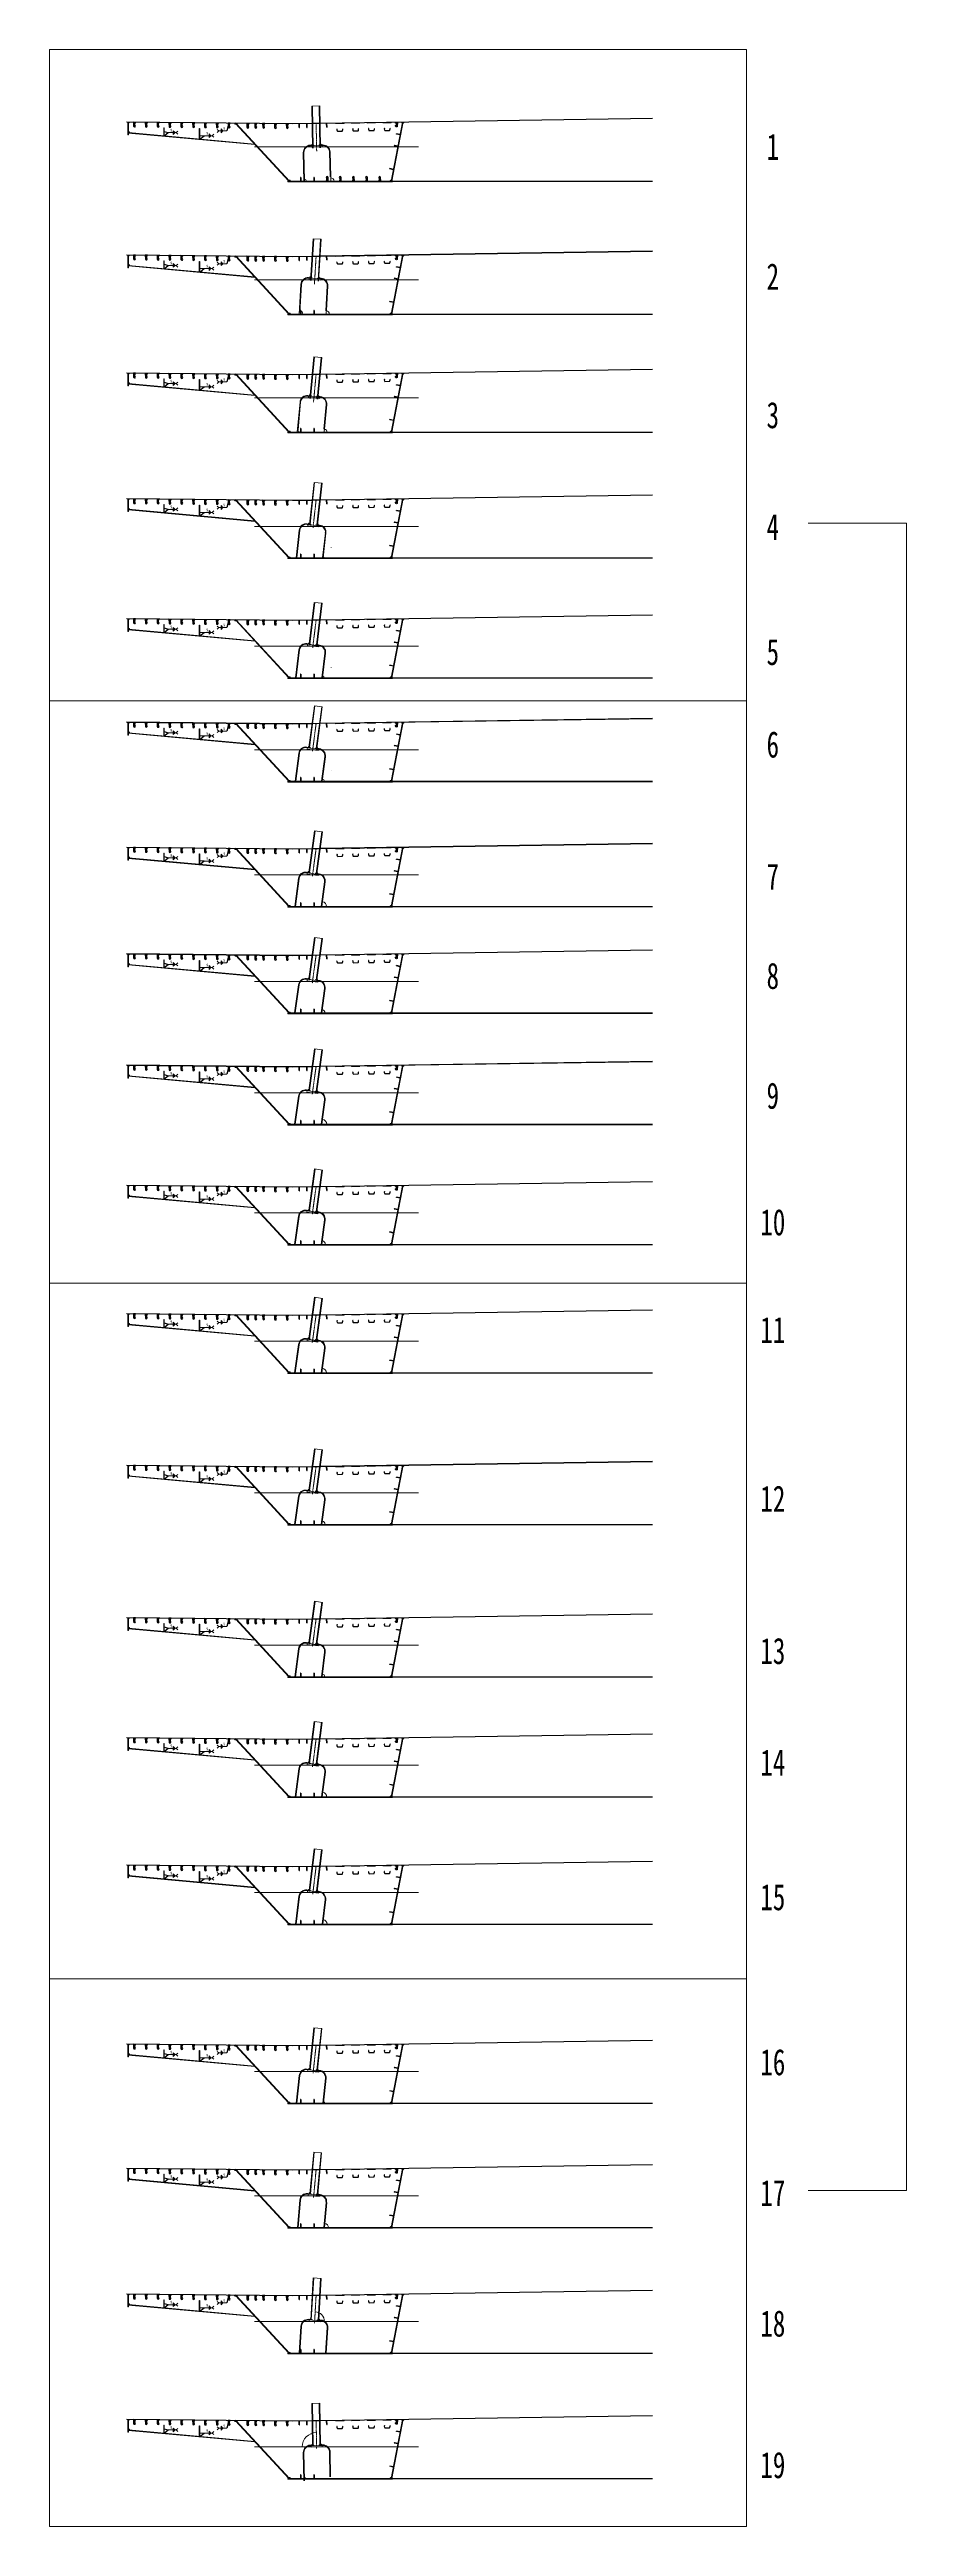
# Model space of a CAD drawing. Header units: millimetres. Extents: x 44597 to 300567, y -113054 to 73044.
# Drawn here: x 117247 to 149849, y -21216 to 73044 of the extents above; entities that cross this region are included whole.
import ezdxf
from ezdxf.enums import TextEntityAlignment as Align

# ---------------------------------------------------------------- set-up
doc = ezdxf.new("R2010")
doc.units = ezdxf.units.MM
doc.linetypes.add('CENTER2', pattern=[28.575, 19.05, -3.175, 3.175, -3.175])
doc.layers.get('Defpoints').update_dxf_attribs({"color": 8})
for name, color, linetype, lineweight in [('Dim', 4, 'Continuous', 15), ('中心线', 2, 'CENTER2', 15), ('标注线及字体', 2, 'Continuous', 15), ('细实线', 4, 'Continuous', 15), ('钢板粗线', 1, 'Continuous', 25), ('钢板细线', 6, 'Continuous', 15)]:
    doc.layers.add(name, color=color, linetype=linetype, lineweight=lineweight)
doc.layers.add('Text', color=4, linetype='Continuous')
doc.styles.add('111', font='', dxfattribs={"width": 0.7})
doc.styles.add('SMEDI', font='', dxfattribs={"width": 0.75})
doc.styles.get("Standard").update_dxf_attribs({"font": ''})
doc.styles.get('111').set_extended_font_data('仿宋_GB2312')
doc.styles.get('SMEDI').set_extended_font_data('仿宋_GB2312')
doc.styles.get('Standard').set_extended_font_data('仿宋_GB2312')
doc.dimstyles.new('200', dxfattribs={"dimscale": 0, "dimtxt": 2.5, "dimasz": 1, "dimexe": 1, "dimexo": 1, "dimgap": 0.6, "dimtad": 1, "dimdec": 0, "dimdsep": 46, "dimtxsty": '111', "dimblk": 'OBLIQUE', "dimcen": 0, "dimclrd": 4, "dimclre": 4, "dimclrt": 4, "dimadec": 1, "dimazin": 2, "dimtfac": 1, "dimtdec": 0, "dimtix": 1, "dimtmove": 2, "dimatfit": 3, "dimfxl": 4, "dimfxlon": 1, "dimtolj": 1, "dimlwd": -1, "dimlwe": -1, "dimarcsym": 0})
doc.dimstyles.new('MSteel_1.0_1.0', dxfattribs={"dimtxt": 3, "dimasz": 1.2, "dimexe": 1, "dimexo": 1, "dimgap": 1, "dimtad": 3, "dimtoh": 1, "dimdec": 0, "dimzin": 0, "dimdsep": 46, "dimtxsty": 'Standard', "dimblk": 'ARCHTICK', "dimcen": 0.09, "dimclrd": 3, "dimclre": 3, "dimadec": 0, "dimazin": 0, "dimtfac": 1, "dimtdec": 4, "dimtofl": 0, "dimtmove": 0, "dimatfit": 3, "dimfxl": 1, "dimtolj": 1, "dimtzin": 0, "dimarcsym": 0})

# ---------------------------------------------------------------- blocks, each defined once
blk = doc.blocks.new('U型肋1')
at = {"layer": 'Defpoints'}
blk.add_line((-160, 0), (160, 0), dxfattribs=at)
at = {"layer": '钢板粗线', "color": 6}
for p, q in [((148, -10), (160, 0)), ((-148, -10), (-160, 0))]:
    blk.add_line(p, q, dxfattribs=at)
blk.add_lwpolyline([(-99, -220, 0.414266), (-114, -245), (-104, -285, 0.348876), (-85, -300), (85, -300, 0.348876), (104, -285), (114, -245, 0.414091), (99, -220, 0.414091)], format="xyb", dxfattribs=at)
blk = doc.blocks.new('12-140加劲 有过焊孔')
at = {"layer": 'Defpoints'}
blk.add_line((0, 0), (0, 140), dxfattribs=at)
at = {"layer": '钢板粗线', "color": 7}
for p, q in [((-6, 0), (-6, 140)), ((-6, 140), (6, 140)), ((6, 0), (6, 140)), ((41, 0), (35, 141)), ((-41, 0), (41, 0))]:
    blk.add_line(p, q, dxfattribs=at)
for centre, start, end in [((-6, 0), 90, 180), ((0, 140), 2.44105, 260.12911)]:
    blk.add_arc(centre, 35, start, end, dxfattribs=at)
blk = doc.blocks.new('14-160加劲 无过焊孔')
at = {"layer": 'Defpoints'}
blk.add_line((38609, 32077), (38609, 32217), dxfattribs=at)
at = {"layer": '钢板粗线', "color": 7}
for p, q in [((38603, 32077), (38603, 32217)), ((38603, 32217), (38615, 32217)), ((38603, 32077), (38615, 32077)), ((38615, 32077), (38615, 32217))]:
    blk.add_line(p, q, dxfattribs=at)
blk = doc.blocks.new('_ArchTick')
at = {"color": 0, "linetype": 'ByBlock', "const_width": 0.15}
blk.add_lwpolyline([(-0.5, -0.5), (0.5, 0.5)], dxfattribs=at)
blk = doc.blocks.new('角焊缝1')
at = {"layer": 'Dim'}
blk.add_line((-3101.2, 370.2), (-3106.5, 370.2), dxfattribs=at)
blk.add_lwpolyline([(-3107.5, 369.2), (-3106.5, 370.2), (-3107.5, 371.2)], dxfattribs=at)
blk.add_lwpolyline([(-3104.9, 371.5), (-3104.9, 369), (-3103.7, 370.2)], close=True, dxfattribs=at)
blk = doc.blocks.new('角焊缝2')
at = {"layer": 'Dim'}
blk.add_line((-3138, 370.2), (-3132.7, 370.2), dxfattribs=at)
blk.add_lwpolyline([(-3134.8, 371.5), (-3134.8, 369), (-3133.5, 370.2)], close=True, dxfattribs=at)
blk.add_lwpolyline([(-3131.7, 369.2), (-3132.7, 370.2), (-3131.7, 371.2)], dxfattribs=at)
blk = doc.blocks.new('12-140加劲 无过焊孔')
at = {"layer": 'Defpoints'}
blk.add_line((38947, 32077), (38947, 32217), dxfattribs=at)
at = {"layer": '钢板粗线', "color": 7}
for p, q in [((38941, 32077), (38941, 32217)), ((38941, 32217), (38953, 32217)), ((38941, 32077), (38953, 32077)), ((38953, 32077), (38953, 32217))]:
    blk.add_line(p, q, dxfattribs=at)
blk = doc.blocks.new('_Oblique')
at = {"color": 0, "linetype": 'ByBlock', "lineweight": -2}
blk.add_line((-0.5, -0.5), (0.5, 0.5), dxfattribs=at)
blk = doc.blocks.new('*D613')
at = {"layer": 'Defpoints', "color": 0, "transparency": 16777216}
for p in [(127764, 54644), (126311, 53699), (127659, 53699), (127689, 53719), (130301, 53699)]:
    blk.add_point(p, dxfattribs=at)
at = {"layer": '细实线', "color": 4, "transparency": 16777216}
blk.add_arc((127659, 53699), 36, 0, 83.65045, dxfattribs=at)
for p, rotation in [((127663, 53735), 173.6504513239624), ((127695, 53699), 270)]:
    blk.add_blockref('_Oblique', p, dxfattribs=dict(at, rotation=rotation))
at = {"layer": '细实线', "color": 4, "transparency": 16777216, "insert": (127687, 53724), "char_height": 2.5, "attachment_point": 5, "rotation": 311.82523, "style": '111'}
blk.add_mtext('\\A1;83.7%%d', dxfattribs=at)
blk = doc.blocks.new('*D614')
at = {"layer": 'Defpoints', "color": 0, "transparency": 16777216}
for p in [(127750, 50074), (126311, 49135), (127635, 49135), (127688, 49169), (130301, 49135)]:
    blk.add_point(p, dxfattribs=at)
at = {"layer": '细实线', "color": 4, "transparency": 16777216}
blk.add_arc((127635, 49135), 62.5, 0, 83.03391, dxfattribs=at)
for p, rotation in [((127643, 49197), 173.0339100000058), ((127698, 49135), 270)]:
    blk.add_blockref('_Oblique', p, dxfattribs=dict(at, rotation=rotation))
at = {"layer": '细实线', "color": 4, "transparency": 16777216, "insert": (127684, 49178), "char_height": 2.5, "attachment_point": 5, "rotation": 311.51696, "style": '111'}
blk.add_mtext('\\A1;83%%d', dxfattribs=at)
blk = doc.blocks.new('*D615')
at = {"layer": 'Defpoints', "color": 0, "transparency": 16777216}
for p in [(127741, 46132), (126311, 45196), (127620, 45196), (127679, 45245), (130301, 45196)]:
    blk.add_point(p, dxfattribs=at)
at = {"layer": '细实线', "color": 4, "transparency": 16777216}
blk.add_arc((127620, 45196), 76.4, 0, 82.63848, dxfattribs=at)
for p, rotation in [((127630, 45272), 172.6384799999987), ((127697, 45196), 270)]:
    blk.add_blockref('_Oblique', p, dxfattribs=dict(at, rotation=rotation))
at = {"layer": '细实线', "color": 4, "transparency": 16777216, "insert": (127679, 45247), "char_height": 2.5, "attachment_point": 5, "rotation": 311.31924, "style": '111'}
blk.add_mtext('\\A1;82.6%%d', dxfattribs=at)
blk = doc.blocks.new('*D616')
at = {"layer": 'Defpoints', "color": 0, "transparency": 16777216}
for p in [(127736, 41370), (126311, 40436), (127611, 40436), (127769, 40516), (130301, 40436)]:
    blk.add_point(p, dxfattribs=at)
at = {"layer": '细实线', "color": 4, "transparency": 16777216}
blk.add_arc((127611, 40436), 177, 0, 82.38077, dxfattribs=at)
for p, rotation in [((127634, 40612), 172.380769999998), ((127788, 40436), 270)]:
    blk.add_blockref('_Oblique', p, dxfattribs=dict(at, rotation=rotation))
at = {"layer": '细实线', "color": 4, "transparency": 16777216, "insert": (127745, 40554), "char_height": 2.5, "attachment_point": 5, "rotation": 311.19038, "style": '111'}
blk.add_mtext('\\A1;82.4%%d', dxfattribs=at)
blk = doc.blocks.new('*D617')
at = {"layer": 'Defpoints', "color": 0, "transparency": 16777216}
for p in [(127732, 37313), (126311, 36380), (127604, 36380), (127712, 36444), (130301, 36380)]:
    blk.add_point(p, dxfattribs=at)
at = {"layer": '细实线', "color": 4, "transparency": 16777216}
blk.add_arc((127604, 36380), 125, 0, 82.21836, dxfattribs=at)
for p, rotation in [((127621, 36504), 172.2183600000006), ((127729, 36380), 270)]:
    blk.add_blockref('_Oblique', p, dxfattribs=dict(at, rotation=rotation))
at = {"layer": '细实线', "color": 4, "transparency": 16777216, "insert": (127700, 36463), "char_height": 2.5, "attachment_point": 5, "rotation": 311.10918, "style": '111'}
blk.add_mtext('\\A1;82.2%%d', dxfattribs=at)
blk = doc.blocks.new('*D618')
at = {"layer": 'Defpoints', "color": 0, "transparency": 16777216}
for p in [(127730, 33075), (126311, 32143), (127601, 32143), (127767, 32238), (130301, 32143)]:
    blk.add_point(p, dxfattribs=at)
at = {"layer": '细实线', "color": 4, "transparency": 16777216}
blk.add_arc((127601, 32143), 191, 0, 82.12873, dxfattribs=at)
for p, rotation in [((127627, 32333), 172.128730000003), ((127792, 32143), 270)]:
    blk.add_blockref('_Oblique', p, dxfattribs=dict(at, rotation=rotation))
at = {"layer": '细实线', "color": 4, "transparency": 16777216, "insert": (127747, 32270), "char_height": 2.5, "attachment_point": 5, "rotation": 311.06437, "style": '111'}
blk.add_mtext('\\A1;82.1%%d', dxfattribs=at)
blk = doc.blocks.new('*D619')
at = {"layer": 'Defpoints', "color": 0, "transparency": 16777216}
for p in [(127729, 28501), (126311, 27570), (127600, 27570), (127713, 27657), (130301, 27570)]:
    blk.add_point(p, dxfattribs=at)
at = {"layer": '细实线', "color": 4, "transparency": 16777216}
blk.add_arc((127600, 27570), 143, 0, 82.10052, dxfattribs=at)
for p, rotation in [((127620, 27711), 172.1005199999969), ((127743, 27570), 270)]:
    blk.add_blockref('_Oblique', p, dxfattribs=dict(at, rotation=rotation))
at = {"layer": '细实线', "color": 4, "transparency": 16777216, "insert": (127709, 27665), "char_height": 2.5, "attachment_point": 5, "rotation": 311.05026, "style": '111'}
blk.add_mtext('\\A1;82.1%%d', dxfattribs=at)
blk = doc.blocks.new('*D620')
at = {"layer": 'Defpoints', "color": 0, "transparency": 16777216}
for p in [(127730, 23619), (126311, 22688), (127602, 22688), (127748, 22789), (130301, 22688)]:
    blk.add_point(p, dxfattribs=at)
at = {"layer": '细实线', "color": 4, "transparency": 16777216}
blk.add_arc((127602, 22688), 178, 0, 82.14594, dxfattribs=at)
for p, rotation in [((127626, 22864), 172.1459400000016), ((127779, 22688), 270)]:
    blk.add_blockref('_Oblique', p, dxfattribs=dict(at, rotation=rotation))
at = {"layer": '细实线', "color": 4, "transparency": 16777216, "insert": (127737, 22806), "char_height": 2.5, "attachment_point": 5, "rotation": 311.07297, "style": '111'}
blk.add_mtext('\\A1;82.1%%d', dxfattribs=at)
blk = doc.blocks.new('*D621')
at = {"layer": 'Defpoints', "color": 0, "transparency": 16777216}
for p in [(127705, 16994), (127733, 17851), (126311, 16918), (127606, 16918), (130301, 16918)]:
    blk.add_point(p, dxfattribs=at)
at = {"layer": '细实线', "color": 4, "transparency": 16777216}
blk.add_arc((127606, 16918), 125, 0, 82.25337, dxfattribs=at)
for p, rotation in [((127623, 17042), 172.2533700000018), ((127731, 16918), 270)]:
    blk.add_blockref('_Oblique', p, dxfattribs=dict(at, rotation=rotation))
at = {"layer": '细实线', "color": 4, "transparency": 16777216, "insert": (127701, 17002), "char_height": 2.5, "attachment_point": 5, "rotation": 311.12668, "style": '111'}
blk.add_mtext('\\A1;82.3%%d', dxfattribs=at)
blk = doc.blocks.new('*D622')
at = {"layer": 'Defpoints', "color": 0, "transparency": 16777216}
for p in [(127737, 12053), (126311, 11119), (127613, 11119), (127702, 11175), (130301, 11119)]:
    blk.add_point(p, dxfattribs=at)
at = {"layer": '细实线', "color": 4, "transparency": 16777216}
blk.add_arc((127613, 11119), 105, 0, 82.43474, dxfattribs=at)
for p, rotation in [((127626, 11223), 172.4347400000018), ((127718, 11119), 270)]:
    blk.add_blockref('_Oblique', p, dxfattribs=dict(at, rotation=rotation))
at = {"layer": '细实线', "color": 4, "transparency": 16777216, "insert": (127693, 11189), "char_height": 2.5, "attachment_point": 5, "rotation": 311.21737, "style": '111'}
blk.add_mtext('\\A1;82.4%%d', dxfattribs=at)
blk = doc.blocks.new('*D623')
at = {"layer": 'Defpoints', "color": 0, "transparency": 16777216}
for p in [(127743, 7486), (127763, 6641), (126311, 6550), (127623, 6550), (130301, 6550)]:
    blk.add_point(p, dxfattribs=at)
at = {"layer": '细实线', "color": 4, "transparency": 16777216}
blk.add_arc((127623, 6550), 166, 0, 82.71315, dxfattribs=at)
for p, rotation in [((127644, 6715), 172.7131500000014), ((127790, 6550), 270)]:
    blk.add_blockref('_Oblique', p, dxfattribs=dict(at, rotation=rotation))
at = {"layer": '细实线', "color": 4, "transparency": 16777216, "insert": (127750, 6661), "char_height": 2.5, "attachment_point": 5, "rotation": 311.35658, "style": '111'}
blk.add_mtext('\\A1;82.7%%d', dxfattribs=at)
blk = doc.blocks.new('*D624')
at = {"layer": 'Defpoints', "color": 0, "transparency": 16777216}
for p in [(127752, 2644), (126311, 1703), (127639, 1703), (127778, 1796), (130301, 1703)]:
    blk.add_point(p, dxfattribs=at)
at = {"layer": '细实线', "color": 4, "transparency": 16777216}
blk.add_arc((127639, 1703), 167, 0, 83.13148, dxfattribs=at)
for p, rotation in [((127659, 1870), 173.1314800000026), ((127807, 1703), 270)]:
    blk.add_blockref('_Oblique', p, dxfattribs=dict(at, rotation=rotation))
at = {"layer": '细实线', "color": 4, "transparency": 16777216, "insert": (127766, 1816), "char_height": 2.5, "attachment_point": 5, "rotation": 311.56574, "style": '111'}
blk.add_mtext('\\A1;83.1%%d', dxfattribs=at)
blk = doc.blocks.new('*D625')
at = {"layer": 'Defpoints', "color": 0, "transparency": 16777216}
for p in [(127767, -4162), (126311, -5108), (127663, -5108), (127708, -5074), (130301, -5108)]:
    blk.add_point(p, dxfattribs=at)
at = {"layer": '细实线', "color": 4, "transparency": 16777216}
blk.add_arc((127663, -5108), 55.9, 0, 83.77274, dxfattribs=at)
for p, rotation in [((127670, -5052), 173.7727399999982), ((127719, -5108), 270)]:
    blk.add_blockref('_Oblique', p, dxfattribs=dict(at, rotation=rotation))
at = {"layer": '细实线', "color": 4, "transparency": 16777216, "insert": (127706, -5069), "char_height": 2.5, "attachment_point": 5, "rotation": 311.88637, "style": '111'}
blk.add_mtext('\\A1;83.8%%d', dxfattribs=at)
blk = doc.blocks.new('*D626')
at = {"layer": 'Defpoints', "color": 0, "transparency": 16777216}
for p in [(127790, -8885), (126311, -9840), (127703, -9840), (127818, -9735), (130301, -9840)]:
    blk.add_point(p, dxfattribs=at)
at = {"layer": '细实线', "color": 4, "transparency": 16777216}
blk.add_arc((127703, -9840), 156, 0, 84.81501, dxfattribs=at)
for p, rotation in [((127717, -9685), 174.8150099999986), ((127859, -9840), 270)]:
    blk.add_blockref('_Oblique', p, dxfattribs=dict(at, rotation=rotation))
at = {"layer": '细实线', "color": 4, "transparency": 16777216, "insert": (127820, -9734), "char_height": 2.5, "attachment_point": 5, "rotation": 312.4075, "style": '111'}
blk.add_mtext('\\A1;84.8%%d', dxfattribs=at)
blk = doc.blocks.new('*D627')
at = {"layer": 'Defpoints', "color": 0, "transparency": 16777216}
for p in [(126923, 69126), (126311, 68035), (126945, 68051), (127006, 68068), (130301, 68035)]:
    blk.add_point(p, dxfattribs=at)
at = {"layer": '细实线', "color": 4, "transparency": 16777216}
blk.add_arc((126945, 68035), 68.9, 0, 91.1361, dxfattribs=at)
for p, rotation in [((126944, 68104), 181.1360999999968), ((127014, 68035), 270)]:
    blk.add_blockref('_Oblique', p, dxfattribs=dict(at, rotation=rotation))
at = {"layer": '细实线', "color": 4, "transparency": 16777216, "insert": (126995, 68086), "char_height": 2.5, "attachment_point": 5, "rotation": 315.56805, "style": '111'}
blk.add_mtext('\\A1;91.1%%d', dxfattribs=at)
blk = doc.blocks.new('*D628')
at = {"layer": 'Defpoints', "color": 0, "transparency": 16777216}
for p in [(126836, 64109), (126311, 62979), (126772, 63036), (126873, 63030), (130301, 62979)]:
    blk.add_point(p, dxfattribs=at)
at = {"layer": '细实线', "color": 4, "transparency": 16777216}
blk.add_arc((126768, 62979), 116, 0, 86.57386, dxfattribs=at)
for p, rotation in [((126775, 63095), 176.5738600000028), ((126885, 62979), 270)]:
    blk.add_blockref('_Oblique', p, dxfattribs=dict(at, rotation=rotation))
at = {"layer": '细实线', "color": 4, "transparency": 16777216, "insert": (126854, 63060), "char_height": 2.5, "attachment_point": 5, "rotation": 313.28693, "style": '111'}
blk.add_mtext('\\A1;86.6%%d', dxfattribs=at)
blk = doc.blocks.new('*D629')
at = {"layer": 'Defpoints', "color": 0, "transparency": 16777216}
for p in [(126800, 59630), (126311, 58484), (126700, 58560), (126732, 58510), (130301, 58484)]:
    blk.add_point(p, dxfattribs=at)
at = {"layer": '细实线', "color": 4, "transparency": 16777216}
blk.add_line((126698, 58535), (126698, 58530), dxfattribs=at)
blk.add_arc((126693, 58484), 46.7, 0, 84.67037, dxfattribs=at)
for p, rotation in [((126698, 58531), 174.6703700000038), ((126740, 58484), 270)]:
    blk.add_blockref('_Oblique', p, dxfattribs=dict(at, rotation=rotation))
at = {"layer": '细实线', "color": 4, "transparency": 16777216, "insert": (126729, 58517), "char_height": 2.5, "attachment_point": 5, "rotation": 312.33518, "style": '111'}
blk.add_mtext('\\A1;84.7%%d', dxfattribs=at)
blk = doc.blocks.new('*D630')
at = {"layer": 'Defpoints', "color": 0, "transparency": 16777216}
for p in [(126833, -13594), (126311, -14622), (126774, -14622), (126831, -14596), (130301, -14622)]:
    blk.add_point(p, dxfattribs=at)
at = {"layer": '细实线', "color": 4, "transparency": 16777216}
blk.add_arc((126774, -14622), 62.8, 0, 86.71353, dxfattribs=at)
for p, rotation in [((126777, -14559), 176.7135300000038), ((126837, -14622), 270)]:
    blk.add_blockref('_Oblique', p, dxfattribs=dict(at, rotation=rotation))
at = {"layer": '细实线', "color": 4, "transparency": 16777216, "insert": (126821, -14578), "char_height": 2.5, "attachment_point": 5, "rotation": 313.35677, "style": '111'}
blk.add_mtext('\\A1;86.7%%d', dxfattribs=at)
blk = doc.blocks.new('*D631')
at = {"layer": 'Defpoints', "color": 0, "transparency": 16777216}
for p in [(126924, -18400), (126311, -19391), (126944, -19475), (126968, -19368), (130301, -19391)]:
    blk.add_point(p, dxfattribs=at)
at = {"layer": '细实线', "color": 4, "transparency": 16777216}
blk.add_arc((126942, -19391), 34.8, 0, 91.05534, dxfattribs=at)
for p, rotation in [((126941, -19356), 181.055340000002), ((126977, -19391), 270)]:
    blk.add_blockref('_Oblique', p, dxfattribs=dict(at, rotation=rotation))
at = {"layer": '细实线', "color": 4, "transparency": 16777216, "insert": (126968, -19365), "char_height": 2.5, "attachment_point": 5, "rotation": 315.52767, "style": '111'}
blk.add_mtext('\\A1;91.1%%d', dxfattribs=at)
blk = doc.blocks.new('*D822')
at = {"layer": 'Defpoints', "color": 0, "transparency": 16777216}
for p in [(127923, 69146), (126311, 68035), (127945, 68035), (128031, 68126), (130301, 68035)]:
    blk.add_point(p, dxfattribs=at)
at = {"layer": '细实线', "color": 4, "transparency": 16777216}
blk.add_arc((127945, 68035), 125, 0, 91.1361, dxfattribs=at)
for p, rotation in [((127943, 68160), 181.1360999999968), ((128070, 68035), 270)]:
    blk.add_blockref('_Oblique', p, dxfattribs=dict(at, rotation=rotation))
at = {"layer": '细实线', "color": 4, "transparency": 16777216, "insert": (128034, 68126), "char_height": 2.5, "attachment_point": 5, "rotation": 315.56805, "style": '111'}
blk.add_mtext('\\A1;91.1%%d', dxfattribs=at)
blk = doc.blocks.new('*D823')
at = {"layer": 'Defpoints', "color": 0, "transparency": 16777216}
for p in [(127834, 64049), (126311, 62979), (127770, 62979), (127869, 63043), (130301, 62979)]:
    blk.add_point(p, dxfattribs=at)
at = {"layer": '细实线', "color": 4, "transparency": 16777216}
blk.add_arc((127770, 62979), 118, 0, 86.57386, dxfattribs=at)
for p, rotation in [((127777, 63097), 176.5738600000041), ((127888, 62979), 270)]:
    blk.add_blockref('_Oblique', p, dxfattribs=dict(at, rotation=rotation))
at = {"layer": '细实线', "color": 4, "transparency": 16777216, "insert": (127857, 63061), "char_height": 2.5, "attachment_point": 5, "rotation": 313.28693, "style": '111'}
blk.add_mtext('\\A1;86.6%%d', dxfattribs=at)
blk = doc.blocks.new('*D824')
at = {"layer": 'Defpoints', "color": 0, "transparency": 16777216}
for p in [(127796, 59537), (126311, 58484), (127698, 58484), (127798, 58534), (130301, 58484)]:
    blk.add_point(p, dxfattribs=at)
at = {"layer": '细实线', "color": 4, "transparency": 16777216}
blk.add_arc((127698, 58484), 112, 0, 84.67037, dxfattribs=at)
for p, rotation in [((127708, 58596), 174.6703700000025), ((127810, 58484), 270)]:
    blk.add_blockref('_Oblique', p, dxfattribs=dict(at, rotation=rotation))
at = {"layer": '细实线', "color": 4, "transparency": 16777216, "insert": (127782, 58561), "char_height": 2.5, "attachment_point": 5, "rotation": 312.33519, "style": '111'}
blk.add_mtext('\\A1;84.7%%d', dxfattribs=at)
blk = doc.blocks.new('*D3091')
at = {"layer": 'Defpoints', "color": 0, "transparency": 16777216}
for p in [(127389, -12414), (125050, -13422), (127328, -13482), (127694, -13322), (131291, -13422)]:
    blk.add_point(p, dxfattribs=at)
at = {"layer": '细实线', "color": 4, "transparency": 16777216}
blk.add_arc((127332, -13422), 376, 0, 86.71353, dxfattribs=at)
for p, rotation in [((127353, -13047), 176.7135300000025), ((127708, -13422), 270)]:
    blk.add_blockref('_Oblique', p, dxfattribs=dict(at, rotation=rotation))
at = {"layer": '细实线', "color": 4, "transparency": 16777216, "insert": (127606, -13163), "char_height": 2.5, "attachment_point": 5, "rotation": 313.35677, "style": '111'}
blk.add_mtext('\\A1;86.7%%d', dxfattribs=at)
blk = doc.blocks.new('*D3092')
at = {"layer": 'Defpoints', "color": 0, "transparency": 16777216}
for p in [(127389, -17183), (125050, -18191), (126860, -18130), (127409, -18253), (131291, -18191)]:
    blk.add_point(p, dxfattribs=at)
at = {"layer": '细实线', "color": 4, "transparency": 16777216}
blk.add_arc((127408, -18191), 552, 91.05534, 180, dxfattribs=at)
for p, rotation in [((127398, -17639), 1.055339999998998), ((126856, -18191), 270)]:
    blk.add_blockref('_Oblique', p, dxfattribs=dict(at, rotation=rotation))
at = {"layer": '细实线', "color": 4, "transparency": 16777216, "insert": (127013, -17803), "char_height": 2.5, "attachment_point": 5, "rotation": 45.52767, "style": '111'}
blk.add_mtext('\\A1;88.9%%d', dxfattribs=at)

msp = doc.modelspace()

# ---------------------------------------------------------------- linework, layer by layer
at = {"layer": 'Defpoints'}
for p, q in [((120239.9, 70276.5), (120239.9, 69796.5)), ((120239.9, 69876.9), (125059.7, 69437.9)), ((121604.6, 69760.6), (121604.6, 70060.6)), ((122954.6, 69637.7), (122954.6, 70037.7)), ((124319.6, 70251.7), (126361.1, 68035.4)), ((130689.9, 70292.9), (130251.1, 68035.4)), ((126911.5, 69125.6), (126932.8, 68049.1)), ((127911.3, 69145.4), (127930, 68201.3)), ((120239.9, 65220.4), (120239.9, 64740.4)), ((124319.6, 65195.5), (126361.1, 62979.3)), ((130689.9, 65236.8), (130251.1, 62979.3)), ((120239.9, 64820.8), (125059.7, 64381.8)), ((121604.6, 64704.5), (121604.6, 65004.5)), ((122954.6, 64581.5), (122954.6, 64981.5)), ((126824, 64109.6), (126759.6, 63034.8)), ((127822.2, 64049.8), (127765.7, 63107.2)), ((120239.9, 60725.2), (120239.9, 60245.2)), ((121604.6, 60209.3), (121604.6, 60509.3)), ((122954.6, 60086.4), (122954.6, 60486.4)), ((124319.6, 60700.4), (126361.1, 58484.1)), ((130689.9, 60741.6), (130251.1, 58484.1)), ((120239.9, 60325.6), (125059.7, 59886.6)), ((126788.3, 59631.4), (126688.3, 58559.4)), ((127783.9, 59538.6), (127696.2, 58598.4)), ((120239.9, 55940.3), (120239.9, 55460.3)), ((121604.6, 55424.4), (121604.6, 55724.4)), ((122954.6, 55301.5), (122954.6, 55701.5)), ((124319.6, 55915.5), (126361.1, 53699.2)), ((130689.9, 55956.7), (130251.1, 53699.2)), ((120239.9, 55540.7), (125059.7, 55101.7)), ((126758.2, 54755.8), (126640.6, 53699.2)), ((127752, 54645.2), (127646.8, 53699.2)), ((120239.9, 51376.1), (120239.9, 50896.1)), ((120239.9, 50976.5), (125059.7, 50537.5)), ((121604.6, 50860.2), (121604.6, 51160.2)), ((122954.6, 50737.2), (122954.6, 51137.2)), ((124319.6, 51351.2), (126361.1, 49135)), ((130689.9, 51392.5), (130251.1, 49135)), ((126745.7, 50197.1), (126615.9, 49135)), ((127738.3, 50075.8), (127623.3, 49135)), ((120239.9, 47436.9), (120239.9, 46956.9)), ((121604.6, 46921), (121604.6, 47221)), ((122954.6, 46798), (122954.6, 47198)), ((124319.6, 47412.1), (126361.1, 45195.8)), ((130689.9, 47453.3), (130251.1, 45195.8)), ((120239.9, 47037.3), (125059.7, 46598.3)), ((126737.7, 46261.5), (126600, 45195.8)), ((127729.4, 46133.4), (127608.3, 45195.8)), ((120239.9, 42677.4), (120239.9, 42197.4)), ((121604.6, 42161.5), (121604.6, 42461.5)), ((122954.6, 42038.5), (122954.6, 42438.5)), ((124319.6, 42652.5), (126361.1, 40436.3)), ((130689.9, 42693.8), (130251.1, 40436.3)), ((120239.9, 42277.7), (125059.7, 41838.7)), ((126732.4, 41504.3), (126589.6, 40436.3)), ((127723.6, 41371.7), (127598.5, 40436.3)), ((120239.9, 38621.2), (120239.9, 38141.2)), ((120239.9, 38221.6), (125059.7, 37782.6)), ((121604.6, 38105.3), (121604.6, 38405.3)), ((122954.6, 37982.3), (122954.6, 38382.3)), ((124319.6, 38596.3), (126361.1, 36380.1)), ((130689.9, 38637.6), (130251.1, 36380.1)), ((126729.2, 37449.7), (126583, 36380.1)), ((127720, 37314.3), (127592.3, 36380.1)), ((120239.9, 34384.1), (120239.9, 33904.1)), ((120239.9, 33984.5), (125059.7, 33545.5)), ((121604.6, 33868.2), (121604.6, 34168.2)), ((122954.6, 33745.3), (122954.6, 34145.3)), ((124319.6, 34359.3), (126361.1, 32143)), ((130689.9, 34400.5), (130251.1, 32143)), ((126727.4, 33213.4), (126579.4, 32143)), ((127717.9, 33076.5), (127588.9, 32143)), ((120239.9, 29811.1), (120239.9, 29331.1)), ((120239.9, 29411.4), (125059.7, 28972.4)), ((121604.6, 29295.2), (121604.6, 29595.2)), ((122954.6, 29172.2), (122954.6, 29572.2)), ((124319.6, 29786.2), (126361.1, 27570)), ((130689.9, 29827.5), (130251.1, 27570)), ((126726.8, 28640.6), (126578.2, 27570)), ((127717.3, 28503.1), (127587.8, 27570)), ((120239.9, 24928.6), (120239.9, 24448.6)), ((120239.9, 24529), (125059.7, 24090)), ((121604.6, 24412.7), (121604.6, 24712.7)), ((122954.6, 24289.8), (122954.6, 24689.8)), ((124319.6, 24903.8), (126361.1, 22687.5)), ((130689.9, 24945), (130251.1, 22687.5)), ((126727.7, 23757.7), (126580.1, 22687.5)), ((127718.3, 23621.1), (127589.5, 22687.5)), ((120239.9, 19159.4), (120239.9, 18679.4)), ((121604.6, 18643.6), (121604.6, 18943.6)), ((122954.6, 18520.6), (122954.6, 18920.6)), ((124319.6, 19134.6), (126361.1, 16918.4)), ((130689.9, 19175.9), (130251.1, 16918.4)), ((120239.9, 18759.8), (125059.7, 18320.8)), ((126729.9, 17987.6), (126584.4, 16918.4)), ((127720.7, 17852.8), (127593.6, 16918.4)), ((120239.9, 13359.6), (120239.9, 12879.6)), ((124319.6, 13334.7), (126361.1, 11118.5)), ((130689.9, 13376), (130251.1, 11118.5)), ((120239.9, 12960), (125059.7, 12521)), ((121604.6, 12843.7), (121604.6, 13143.7)), ((122954.6, 12720.7), (122954.6, 13120.7)), ((126733.5, 12186.1), (126591.7, 11118.5)), ((127724.8, 12054.4), (127600.5, 11118.5)), ((120239.9, 8790.7), (120239.9, 8310.7)), ((121604.6, 8274.8), (121604.6, 8574.8)), ((122954.6, 8151.8), (122954.6, 8551.8)), ((124319.6, 8765.8), (126361.1, 6549.6)), ((130689.9, 8807.1), (130251.1, 6549.6)), ((120239.9, 8391.1), (125059.7, 7952.1)), ((126739.2, 7614.6), (126603, 6549.6)), ((127731.1, 7487.8), (127611.1, 6549.6)), ((120239.9, 3944.6), (120239.9, 3464.6)), ((124319.6, 3919.7), (126361.1, 1703.5)), ((130689.9, 3961), (130251.1, 1703.5)), ((120239.9, 3545), (125059.7, 3105.9)), ((121604.6, 3428.7), (121604.6, 3728.7)), ((122954.6, 3305.7), (122954.6, 3705.7)), ((126747.6, 2764.7), (126619.8, 1703.5)), ((127740.5, 2645.1), (127627, 1703.5)), ((120239.9, -2866.6), (120239.9, -3346.6)), ((120239.9, -3266.3), (125059.7, -3705.3)), ((121604.6, -3382.5), (121604.6, -3082.5)), ((122954.6, -3505.5), (122954.6, -3105.5)), ((124319.6, -2891.5), (126361.1, -5107.7)), ((130689.9, -2850.2), (130251.1, -5107.7)), ((126760.7, -4052.3), (126645.5, -5107.7)), ((127754.8, -4160.8), (127651.4, -5107.7)), ((120239.9, -7598.9), (120239.9, -8078.9)), ((120239.9, -7998.5), (125059.7, -8437.5)), ((121604.6, -8114.8), (121604.6, -7814.8)), ((122954.6, -8237.7), (122954.6, -7837.7)), ((124319.6, -7623.7), (126361.1, -9840)), ((130689.9, -7582.5), (130251.1, -9840)), ((126781.9, -8794), (126687, -9840)), ((127777.8, -8884.3), (127691.1, -9840)), ((120239.9, -12380.9), (120239.9, -12860.9)), ((120239.9, -12780.5), (125059.7, -13219.6)), ((121604.6, -12896.8), (121604.6, -12596.8)), ((122954.6, -13019.8), (122954.6, -12619.8)), ((124319.6, -12405.8), (126361.1, -14622)), ((130689.9, -12364.5), (130251.1, -14622)), ((126820.9, -13593), (126761.8, -14622)), ((127819.2, -13650.3), (127763.4, -14622)), ((120239.9, -17150), (120239.9, -17630)), ((120239.9, -17549.6), (125059.7, -17988.6)), ((121604.6, -17665.9), (121604.6, -17365.9)), ((122954.6, -17788.9), (122954.6, -17388.9)), ((124319.6, -17174.8), (126361.1, -19391.1)), ((130689.9, -17133.6), (130251.1, -19391.1)), ((126911.7, -18400.3), (126931.6, -19476.7)), ((127911.6, -18381.8), (127928.9, -19326))]:
    msp.add_line(p, q, dxfattribs=at)
at = {"layer": 'Defpoints', "elevation": 0}
for points in [[(127307.2, 69395.5), (127168.2, 69392.7, 0.4142136), (126911.5, 69125.6)], [(127911.3, 69145.4, 0.4142136), (127644.1, 69402.1), (127505.1, 69399.4)]]:
    msp.add_lwpolyline(points, format="xyb", dxfattribs=at)
at = {"layer": 'Defpoints'}
for points in [[(127239.9, 64347.1), (127101.2, 64355.4, 0.4142136), (126824, 64109.6)], [(127822.2, 64049.8, 0.4142136), (127576.3, 64327), (127437.6, 64335.3)], [(127211.9, 59855.1), (127073.5, 59868, 0.4142136), (126788.3, 59631.4)], [(127783.9, 59538.6, 0.4142136), (127547.4, 59823.8), (127409, 59836.7)], [(127185.7, 54971.8), (127047.5, 54987.2, 0.4142136), (126758.2, 54755.8)], [(127752, 54645.2, 0.4142136), (127520.6, 54934.5), (127382.5, 54949.9)], [(127175.5, 50408.6), (127037.5, 50425.4, 0.4142136), (126745.7, 50197.1)], [(127738.3, 50075.8, 0.4142136), (127510, 50367.7), (127372, 50384.5)], [(127168.9, 46470), (127031.1, 46487.8, 0.4142136), (126737.7, 46261.5)], [(127729.4, 46133.4, 0.4142136), (127503.1, 46426.8), (127365.3, 46444.6)], [(127164.6, 41710.9), (127026.9, 41729.3, 0.4142136), (126732.4, 41504.3)], [(127723.6, 41371.7, 0.4142136), (127498.7, 41666.2), (127360.9, 41684.6)], [(127161.9, 37654.9), (127024.2, 37673.8, 0.4142136), (126729.2, 37449.7)], [(127720, 37314.3, 0.4142136), (127495.8, 37609.3), (127358.1, 37628.1)], [(127160.5, 33418), (127022.8, 33437.1, 0.4142136), (126727.4, 33213.4)], [(127717.9, 33076.5, 0.4142136), (127494.3, 33371.9), (127356.6, 33390.9)], [(127160, 28845), (127022.3, 28864.1, 0.4142136), (126726.8, 28640.6)], [(127717.3, 28503.1, 0.4142136), (127493.8, 28798.7), (127356.1, 28817.8)], [(127160.7, 23962.5), (127023, 23981.5, 0.4142136), (126727.7, 23757.7)], [(127718.3, 23621.1, 0.4142136), (127494.6, 23916.4), (127356.9, 23935.4)], [(127162.5, 18193.1), (127024.8, 18211.9, 0.4142136), (126729.9, 17987.6)], [(127720.7, 17852.8, 0.4142136), (127496.4, 18147.7), (127358.7, 18166.5)], [(127165.5, 12393), (127027.7, 12411.3, 0.4142136), (126733.5, 12186.1)], [(127724.8, 12054.4, 0.4142136), (127499.6, 12348.6), (127361.8, 12366.9)], [(127170.2, 7823.7), (127032.3, 7841.3, 0.4142136), (126739.2, 7614.6)], [(127731.1, 7487.8, 0.4142136), (127504.4, 7780.9), (127366.6, 7798.6)], [(127177.1, 2976.9), (127039.1, 2993.5, 0.4142136), (126747.6, 2764.7)], [(127740.5, 2645.1, 0.4142136), (127511.7, 2936.6), (127373.7, 2953.2)], [(127187.7, -3835.3), (127049.5, -3820.3, 0.4142136), (126760.7, -4052.3)], [(127754.8, -4160.8, 0.4142136), (127522.7, -3871.9), (127384.5, -3856.8)], [(127204.9, -8569.3), (127066.5, -8556.7, 0.4142136), (126781.9, -8794)], [(127777.8, -8884.3, 0.4142136), (127540.5, -8599.7), (127402.1, -8587.2)], [(127236.2, -13354.4), (127097.4, -13346.5, 0.4142136), (126820.9, -13593)], [(127819.2, -13650.3, 0.4142136), (127572.7, -13373.7), (127433.9, -13365.8)], [(127307.8, -18130.9), (127168.9, -18133.5, 0.4142136), (126911.7, -18400.3)], [(127911.6, -18381.8, 0.4142136), (127644.8, -18124.7), (127505.8, -18127.3)]]:
    msp.add_lwpolyline(points, format="xyb", dxfattribs=at)
at = {"layer": 'Dim', "color": 8}
for p, q in [((127541.4, 70229.7), (127233.1, 70225.1)), ((127235.2, 70241.1), (127543.5, 70245.7)), ((127541.4, 65173.6), (127233.1, 65169)), ((127235.2, 65185), (127543.5, 65189.6)), ((127541.4, 60678.4), (127233.1, 60673.8)), ((127235.2, 60689.8), (127543.5, 60694.4)), ((127541.4, 55893.5), (127233.1, 55888.9)), ((127235.2, 55904.9), (127543.5, 55909.5)), ((127541.4, 51329.3), (127233.1, 51324.7)), ((127235.2, 51340.7), (127543.5, 51345.3)), ((127541.4, 47390.1), (127233.1, 47385.5)), ((127235.2, 47401.5), (127543.5, 47406.1)), ((127541.4, 42630.5), (127233.1, 42625.9)), ((127235.2, 42642), (127543.5, 42646.6)), ((127541.4, 38574.4), (127233.1, 38569.8)), ((127235.2, 38585.8), (127543.5, 38590.4)), ((127541.4, 34337.3), (127233.1, 34332.7)), ((127235.2, 34348.7), (127543.5, 34353.4)), ((127541.4, 29764.2), (127233.1, 29759.6)), ((127235.2, 29775.6), (127543.5, 29780.3)), ((127541.4, 24881.8), (127233.1, 24877.2)), ((127235.2, 24893.2), (127543.5, 24897.8)), ((127541.4, 19112.6), (127233.1, 19108)), ((127235.2, 19124), (127543.5, 19128.7)), ((127541.4, 13312.8), (127233.1, 13308.2)), ((127235.2, 13324.2), (127543.5, 13328.8)), ((127541.4, 8743.9), (127233.1, 8739.3)), ((127235.2, 8755.3), (127543.5, 8759.9)), ((127541.4, 3897.8), (127233.1, 3893.1)), ((127235.2, 3909.2), (127543.5, 3913.8)), ((127541.4, -2913.4), (127233.1, -2918.1)), ((127235.2, -2902), (127543.5, -2897.4)), ((127541.4, -7645.7), (127233.1, -7650.3)), ((127235.2, -7634.3), (127543.5, -7629.7)), ((127541.4, -12427.7), (127233.1, -12432.4)), ((127235.2, -12416.3), (127543.5, -12411.7)), ((127541.4, -17196.8), (127233.1, -17201.4)), ((127235.2, -17185.4), (127543.5, -17180.8))]:
    msp.add_line(p, q, dxfattribs=at)
at = {"layer": '中心线', "ltscale": 0.6}
for p, q in [((127410.6, 69173.9), (127389.4, 70243.4)), ((127325.5, 64119.5), (127389.4, 65187.3)), ((127290, 59627.1), (127389.4, 60692.1)), ((127271.1, 54844.1), (127389.4, 55907.2)), ((127259.7, 50281.2), (127389.4, 51343)), ((127252.3, 46342.9), (127389.4, 47403.8)), ((127247.6, 41584), (127389.4, 42644.3)), ((127244.6, 37528.3), (127389.4, 38588.1)), ((127242.9, 33291.4), (127389.4, 34351)), ((127242.4, 28718.4), (127389.4, 29778)), ((127243.2, 23835.9), (127389.4, 24895.5)), ((127245.2, 18066.4), (127389.4, 19126.4)), ((127248.6, 12266.1), (127389.4, 13326.5)), ((127253.7, 7696.5), (127389.4, 8757.6)), ((127261.5, 2849.5), (127389.4, 3911.5)), ((127273.4, -3963.1), (127389.4, -2899.7)), ((127292.7, -8697.3), (127389.4, -7632)), ((127328.1, -13481.9), (127389.4, -12414)), ((127409.1, -18252.6), (127389.4, -17183.1))]:
    msp.add_line(p, q, dxfattribs=at)
at = {"layer": '细实线'}
for p, q in [((146110.3, 55015.9), (149849.3, 55015.9)), ((149849.3, 55015.9), (149849.3, -8433.4)), ((146110.3, -8433.4), (149849.3, -8433.4))]:
    msp.add_line(p, q, dxfattribs=at)
for points in [[(117246.8, 73044.2), (143766.2, 73044.2), (143766.2, 48265.2), (117246.8, 48265.2)], [(117246.8, 48265.2), (143766.2, 48265.2), (143766.2, 26098.2), (117246.8, 26098.2)], [(117246.8, 26098.2), (143766.2, 26098.2), (143766.2, -373), (117246.8, -373)], [(117246.8, -373), (143766.2, -373), (143766.2, -21216.2), (117246.8, -21216.2)]]:
    msp.add_lwpolyline(points, close=True, dxfattribs=at)
at = {"layer": '钢板细线'}
for p, q in [((127529, 70896.3), (127224, 70890.3)), ((127255.7, 69294), (127224, 70890.3)), ((127279.7, 69294.4), (127248, 70890.8)), ((127536.6, 69299.5), (127505, 70895.9)), ((127560.6, 69300), (127529, 70896.3)), ((120189.9, 70277), (120189.9, 70293)), ((120227.9, 70276.6), (120227.9, 69796.5)), ((120227.9, 69796.5), (120251.9, 69796.5)), ((120251.9, 70276.4), (120251.9, 69796.5)), ((120251.9, 69883.8), (125051.7, 69446.7)), ((120251.9, 69867.8), (125067.8, 69429.1)), ((121598.6, 69761.2), (121598.6, 70060.6)), ((121598.6, 70060.6), (121610.6, 70060.6)), ((121610.6, 69760.1), (121610.6, 70060.6)), ((122948.6, 69638.2), (122948.6, 70037.7)), ((122948.6, 70037.7), (122960.6, 70037.7)), ((122960.6, 69637.1), (122960.6, 70037.7)), ((124324.9, 70235.6), (126351.6, 68035.4)), ((124344.1, 70235.4), (126370.6, 68035.4)), ((127541.9, 70246.5), (127236.9, 70240.4)), ((130679.6, 70276.8), (130243.9, 68035.4)), ((130693.9, 70277), (130258.2, 68035.4)), ((126899.5, 69125.3), (126921.1, 68035.4)), ((126923.5, 69125.8), (126944.8, 68050.9)), ((127168.4, 69380.7), (127644.4, 69390.1)), ((127197.4, 69331.3), (127196.4, 69381.3)), ((127617.4, 69339.6), (127197.4, 69331.3)), ((127307.4, 69383.5), (127306.9, 69407.5)), ((127505.4, 69387.4), (127504.9, 69411.4)), ((127617.4, 69339.6), (127616.4, 69389.6)), ((127899.3, 69145.2), (127918, 68199.5)), ((127923.3, 69145.6), (127945.3, 68035.4)), ((130301.1, 68035.4), (126311.1, 68035.4)), ((126311.1, 68035.4), (126311.1, 68007.4)), ((130301.1, 68007.4), (126311.1, 68007.4)), ((130301.1, 68035.4), (130301.1, 68007.4)), ((130301.1, 68035.4), (140189.9, 68035.4)), ((130301.1, 68019.4), (140189.9, 68019.4)), ((120189.9, 65220.9), (120189.9, 65236.9)), ((120227.9, 65220.5), (120227.9, 64740.4)), ((120251.9, 65220.3), (120251.9, 64740.4)), ((124324.9, 65179.5), (126351.6, 62979.3)), ((124344.1, 65179.3), (126370.6, 62979.3)), ((127180.6, 64251.5), (127276, 65845.3)), ((127204.5, 64250.1), (127300, 65843.8)), ((127541.6, 65178.2), (127237.2, 65196.4)), ((127580.5, 65827), (127276, 65845.3)), ((127461.1, 64234.7), (127556.5, 65828.5)), ((127485, 64233.3), (127580.5, 65827)), ((130679.6, 65220.7), (130243.9, 62979.3)), ((130693.9, 65220.9), (130258.2, 62979.3)), ((120227.9, 64740.4), (120251.9, 64740.4)), ((120251.9, 64827.7), (125051.7, 64390.5)), ((120251.9, 64811.7), (125067.8, 64373)), ((121598.6, 64705.1), (121598.6, 65004.5)), ((121598.6, 65004.5), (121610.6, 65004.5)), ((121610.6, 64704), (121610.6, 65004.5)), ((122948.6, 64582.1), (122948.6, 64981.5)), ((122948.6, 64981.5), (122960.6, 64981.5)), ((122960.6, 64581), (122960.6, 64981.5)), ((126812, 64110.3), (126744.3, 62979.3)), ((126835.9, 64108.8), (126771.7, 63035.7)), ((127100.4, 64343.4), (127575.6, 64315)), ((127125.4, 64291.9), (127128.4, 64341.8)), ((127544.6, 64266.8), (127125.4, 64291.9)), ((127239.2, 64335.1), (127240.6, 64359.1)), ((127436.8, 64323.3), (127438.3, 64347.3)), ((127544.6, 64266.8), (127547.6, 64316.7)), ((127810.2, 64050.5), (127753.7, 63106.3)), ((127834.2, 64049.1), (127770.1, 62979.3)), ((130301.1, 62979.3), (126311.1, 62979.3)), ((126311.1, 62979.3), (126311.1, 62951.3)), ((130301.1, 62951.3), (126311.1, 62951.3)), ((130301.1, 62979.3), (130301.1, 62951.3)), ((130301.1, 62979.3), (140189.9, 62979.3)), ((130301.1, 62963.3), (140189.9, 62963.3)), ((127149.6, 59763.8), (127297.9, 61353.5)), ((127173.5, 59761.5), (127321.8, 61351.3)), ((127601.6, 61325.2), (127297.9, 61353.5)), ((127429.4, 59737.7), (127577.7, 61327.4)), ((127453.3, 59735.4), (127601.6, 61325.2)), ((120189.9, 60725.7), (120189.9, 60741.7)), ((120227.9, 60725.3), (120227.9, 60245.2)), ((120251.9, 60725.1), (120251.9, 60245.2)), ((120251.9, 60332.5), (125051.7, 59895.4)), ((121598.6, 60209.9), (121598.6, 60509.3)), ((121598.6, 60509.3), (121610.6, 60509.3)), ((121610.6, 60208.8), (121610.6, 60509.3)), ((122948.6, 60086.9), (122948.6, 60486.4)), ((122948.6, 60486.4), (122960.6, 60486.4)), ((122960.6, 60085.8), (122960.6, 60486.4)), ((124324.9, 60684.3), (126351.6, 58484.1)), ((124344.1, 60684.1), (126370.6, 58484.1)), ((130679.6, 60725.5), (130243.9, 58484.1)), ((130693.9, 60725.7), (130258.2, 58484.1)), ((120227.9, 60245.2), (120251.9, 60245.2)), ((120251.9, 60316.5), (125067.8, 59877.8)), ((126776.3, 59632.6), (126669.2, 58484.1)), ((126800.2, 59630.3), (126700.4, 58559.9)), ((127072.4, 59856), (127546.3, 59811.8)), ((127095.6, 59803.6), (127100.2, 59853.4)), ((127513.8, 59764.6), (127095.6, 59803.6)), ((127210.8, 59843.1), (127213, 59867)), ((127407.9, 59824.7), (127410.1, 59848.6)), ((127513.8, 59764.6), (127518.4, 59814.4)), ((127772, 59539.7), (127684.1, 58597.9)), ((127795.9, 59537.4), (127697.6, 58484.1)), ((130301.1, 58484.1), (126311.1, 58484.1)), ((126311.1, 58484.1), (126311.1, 58456.1)), ((130301.1, 58456.1), (126311.1, 58456.1)), ((130301.1, 58484.1), (130301.1, 58456.1)), ((130301.1, 58484.1), (140189.9, 58484.1)), ((130301.1, 58468.1), (140189.9, 58468.1)), ((127133.1, 54983.3), (127309.7, 56570.1)), ((127157, 54980.6), (127333.6, 56567.5)), ((127612.8, 56536.4), (127309.7, 56570.1)), ((120189.9, 55940.8), (120189.9, 55956.8)), ((120227.9, 55940.4), (120227.9, 55460.3)), ((120251.9, 55940.2), (120251.9, 55460.3)), ((121598.6, 55425), (121598.6, 55724.4)), ((121598.6, 55724.4), (121610.6, 55724.4)), ((121610.6, 55423.9), (121610.6, 55724.4)), ((122948.6, 55302), (122948.6, 55701.5)), ((122948.6, 55701.5), (122960.6, 55701.5)), ((122960.6, 55300.9), (122960.6, 55701.5)), ((124324.9, 55899.4), (126351.6, 53699.2)), ((124344.1, 55899.2), (126370.6, 53699.2)), ((127412.4, 54952.2), (127589, 56539)), ((127436.3, 54949.6), (127612.8, 56536.4)), ((130679.6, 55940.6), (130243.9, 53699.2)), ((130693.9, 55940.8), (130258.2, 53699.2)), ((120227.9, 55460.3), (120251.9, 55460.3)), ((120251.9, 55547.6), (125051.7, 55110.5)), ((120251.9, 55531.6), (125067.8, 55092.9)), ((126746.2, 54757.1), (126628.5, 53699.2)), ((126770.1, 54754.4), (126652.7, 53699.2)), ((127046.2, 54975.3), (127519.3, 54922.6)), ((127068.5, 54922.5), (127074, 54972.2)), ((127485.9, 54876), (127068.5, 54922.5)), ((127184.4, 54959.9), (127187, 54983.7)), ((127381.1, 54938), (127383.8, 54961.8)), ((127485.9, 54876), (127491.5, 54925.7)), ((127740.1, 54646.5), (127634.7, 53699.2)), ((127764, 54643.8), (127658.8, 53699.2)), ((127956.1, 54094.2), (127956.1, 54104.2)), ((130301.1, 53699.2), (126311.1, 53699.2)), ((126311.1, 53699.2), (126311.1, 53671.2)), ((130301.1, 53671.2), (126311.1, 53671.2)), ((130301.1, 53699.2), (130301.1, 53671.2)), ((130301.1, 53699.2), (140189.9, 53699.2)), ((130301.1, 53683.2), (140189.9, 53683.2)), ((127123.2, 50421.9), (127316.8, 52006.7)), ((127147, 50419), (127340.7, 52003.8)), ((127619.6, 51969.7), (127316.8, 52006.7)), ((127402.1, 50387.8), (127595.8, 51972.6)), ((127426, 50384.9), (127619.6, 51969.7)), ((120189.9, 51376.6), (120189.9, 51392.6)), ((120227.9, 51376.2), (120227.9, 50896.1)), ((120251.9, 51376), (120251.9, 50896.1)), ((120251.9, 50983.4), (125051.7, 50546.2)), ((120251.9, 50967.4), (125067.8, 50528.7)), ((121598.6, 50860.8), (121598.6, 51160.2)), ((121598.6, 51160.2), (121610.6, 51160.2)), ((121610.6, 50859.7), (121610.6, 51160.2)), ((122948.6, 50737.8), (122948.6, 51137.2)), ((122948.6, 51137.2), (122960.6, 51137.2)), ((122960.6, 50736.7), (122960.6, 51137.2)), ((124324.9, 51335.2), (126351.6, 49135)), ((124344.1, 51335), (126370.6, 49135)), ((130679.6, 51376.4), (130243.9, 49135)), ((130693.9, 51376.6), (130258.2, 49135)), ((120227.9, 50896.1), (120251.9, 50896.1)), ((126733.7, 50198.6), (126603.8, 49135)), ((126757.6, 50195.7), (126628, 49135)), ((127036, 50413.5), (127508.5, 50355.8)), ((127057.8, 50360.5), (127063.8, 50410.1)), ((127474.7, 50309.5), (127057.8, 50360.5)), ((127174, 50396.7), (127176.9, 50420.5)), ((127370.6, 50372.6), (127373.5, 50396.5)), ((127474.7, 50309.5), (127480.7, 50359.2)), ((127726.4, 50077.3), (127611.2, 49135)), ((127750.2, 50074.4), (127635.4, 49135)), ((130301.1, 49135), (126311.1, 49135)), ((126311.1, 49135), (126311.1, 49107)), ((130301.1, 49107), (126311.1, 49107)), ((127956.1, 49530), (127956.1, 49540)), ((130301.1, 49135), (130301.1, 49107)), ((130301.1, 49135), (140189.9, 49135)), ((130301.1, 49119), (140189.9, 49119)), ((120189.9, 47437.4), (120189.9, 47453.4)), ((120227.9, 47437), (120227.9, 46956.9)), ((120251.9, 47436.8), (120251.9, 46956.9)), ((121598.6, 46921.6), (121598.6, 47221)), ((121598.6, 47221), (121610.6, 47221)), ((121610.6, 46920.5), (121610.6, 47221)), ((122948.6, 46798.6), (122948.6, 47198)), ((122948.6, 47198), (122960.6, 47198)), ((122960.6, 46797.5), (122960.6, 47198)), ((124324.9, 47396), (126351.6, 45195.8)), ((124344.1, 47395.8), (126370.6, 45195.8)), ((127116.9, 46484.5), (127321.4, 48068)), ((127140.7, 46481.5), (127345.2, 48064.9)), ((127623.9, 48028.9), (127321.4, 48068)), ((127395.5, 46448.5), (127600.1, 48032)), ((127419.3, 46445.5), (127623.9, 48028.9)), ((130679.6, 47437.2), (130243.9, 45195.8)), ((130693.9, 47437.4), (130258.2, 45195.8)), ((120227.9, 46956.9), (120251.9, 46956.9)), ((120251.9, 47044.2), (125051.7, 46607)), ((120251.9, 47028.2), (125067.8, 46589.5)), ((126725.8, 46263.1), (126587.9, 45195.8)), ((126749.6, 46260), (126612.1, 45195.8)), ((127029.5, 46475.9), (127501.6, 46414.9)), ((127050.9, 46422.7), (127057.3, 46472.3)), ((127467.4, 46368.9), (127050.9, 46422.7)), ((127167.4, 46458.1), (127170.5, 46481.9)), ((127363.7, 46432.7), (127366.8, 46456.5)), ((127467.4, 46368.9), (127473.8, 46418.5)), ((127717.5, 46134.9), (127596.2, 45195.8)), ((127741.3, 46131.9), (127620.4, 45195.8)), ((127956.1, 45590.8), (127956.1, 45600.8)), ((130301.1, 45195.8), (126311.1, 45195.8)), ((126311.1, 45195.8), (126311.1, 45167.8)), ((130301.1, 45167.8), (126311.1, 45167.8)), ((130301.1, 45195.8), (130301.1, 45167.8)), ((130301.1, 45195.8), (140189.9, 45195.8)), ((130301.1, 45179.8), (140189.9, 45179.8)), ((120189.9, 42677.9), (120189.9, 42693.9)), ((120227.9, 42677.5), (120227.9, 42197.4)), ((120251.9, 42677.2), (120251.9, 42197.4)), ((121598.6, 42162), (121598.6, 42461.5)), ((121598.6, 42461.5), (121610.6, 42461.5)), ((121610.6, 42160.9), (121610.6, 42461.5)), ((122948.6, 42039), (122948.6, 42438.5)), ((122948.6, 42438.5), (122960.6, 42438.5)), ((122960.6, 42038), (122960.6, 42438.5)), ((124324.9, 42636.5), (126351.6, 40436.3)), ((124344.1, 42636.3), (126370.6, 40436.3)), ((127112.7, 41726.2), (127324.4, 43308.7)), ((127136.5, 41723), (127348.2, 43305.6)), ((127626.7, 43268.3), (127324.4, 43308.7)), ((127391.2, 41689), (127602.9, 43271.5)), ((127415, 41685.8), (127626.7, 43268.3)), ((130679.6, 42677.6), (130243.9, 40436.3)), ((130693.9, 42677.8), (130258.2, 40436.3)), ((120227.9, 42197.4), (120251.9, 42197.4)), ((120251.9, 42284.7), (125051.7, 41847.5)), ((120251.9, 42268.6), (125067.8, 41829.9)), ((126720.5, 41505.9), (126577.5, 40436.3)), ((126744.3, 41502.7), (126601.7, 40436.3)), ((127025.3, 41717.4), (127497.1, 41654.3)), ((127046.4, 41664.1), (127053, 41713.7)), ((127462.7, 41608.4), (127046.4, 41664.1)), ((127163, 41699), (127166.2, 41722.7)), ((127359.3, 41672.7), (127362.5, 41696.5)), ((127462.7, 41608.4), (127469.3, 41658)), ((127711.7, 41373.3), (127586.4, 40436.3)), ((127735.5, 41370.2), (127610.6, 40436.3)), ((130301.1, 40436.3), (126311.1, 40436.3)), ((126311.1, 40436.3), (126311.1, 40408.3)), ((130301.1, 40408.3), (126311.1, 40408.3)), ((130301.1, 40436.3), (130301.1, 40408.3)), ((130301.1, 40436.3), (140189.9, 40436.3)), ((130301.1, 40420.3), (140189.9, 40420.3)), ((127110.1, 37670.9), (127326.3, 39252.8)), ((127133.9, 37667.6), (127350.1, 39249.5)), ((127628.5, 39211.5), (127326.3, 39252.8)), ((127388.5, 37632.8), (127604.7, 39214.7)), ((127412.3, 37629.6), (127628.5, 39211.5)), ((120189.9, 38621.7), (120189.9, 38637.7)), ((120227.9, 38621.3), (120227.9, 38141.2)), ((120227.9, 38141.2), (120251.9, 38141.2)), ((120251.9, 38621.1), (120251.9, 38141.2)), ((120251.9, 38228.5), (125051.7, 37791.3)), ((120251.9, 38212.5), (125067.8, 37773.8)), ((121598.6, 38105.9), (121598.6, 38405.3)), ((121598.6, 38405.3), (121610.6, 38405.3)), ((121610.6, 38104.8), (121610.6, 38405.3)), ((122948.6, 37982.9), (122948.6, 38382.3)), ((122948.6, 38382.3), (122960.6, 38382.3)), ((122960.6, 37981.8), (122960.6, 38382.3)), ((124324.9, 38580.3), (126351.6, 36380.1)), ((124344.1, 38580.1), (126370.6, 36380.1)), ((130679.6, 38621.5), (130243.9, 36380.1)), ((130693.9, 38621.7), (130258.2, 36380.1)), ((126717.3, 37451.3), (126570.9, 36380.1)), ((126741.1, 37448), (126595.1, 36380.1)), ((127022.6, 37661.9), (127494.2, 37597.4)), ((127043.6, 37608.5), (127050.3, 37658.1)), ((127459.7, 37551.7), (127043.6, 37608.5)), ((127160.3, 37643.1), (127163.6, 37666.8)), ((127356.5, 37616.2), (127359.7, 37640)), ((127459.7, 37551.7), (127466.5, 37601.2)), ((127708.1, 37315.9), (127580.2, 36380.1)), ((127731.8, 37312.6), (127604.4, 36380.1)), ((130301.1, 36380.1), (126311.1, 36380.1)), ((126311.1, 36380.1), (126311.1, 36352.1)), ((130301.1, 36352.1), (126311.1, 36352.1)), ((130301.1, 36380.1), (130301.1, 36352.1)), ((130301.1, 36380.1), (140189.9, 36380.1)), ((130301.1, 36364.1), (140189.9, 36364.1)), ((127108.7, 33434.2), (127327.3, 35015.8)), ((127132.5, 33430.9), (127351.1, 35012.5)), ((127629.5, 34974), (127327.3, 35015.8)), ((127387, 33395.7), (127605.7, 34977.3)), ((127410.8, 33392.5), (127629.5, 34974)), ((120189.9, 34384.6), (120189.9, 34400.6)), ((120227.9, 34384.3), (120227.9, 33904.1)), ((120251.9, 34384), (120251.9, 33904.1)), ((120251.9, 33991.5), (125051.7, 33554.3)), ((120251.9, 33975.4), (125067.8, 33536.7)), ((121598.6, 33868.8), (121598.6, 34168.2)), ((121598.6, 34168.2), (121610.6, 34168.2)), ((121610.6, 33867.7), (121610.6, 34168.2)), ((122948.6, 33745.8), (122948.6, 34145.3)), ((122948.6, 34145.3), (122960.6, 34145.3)), ((122960.6, 33744.7), (122960.6, 34145.3)), ((124324.9, 34343.2), (126351.6, 32143)), ((124344.1, 34343), (126370.6, 32143)), ((130679.6, 34384.4), (130243.9, 32143)), ((130693.9, 34384.6), (130258.2, 32143)), ((120227.9, 33904.1), (120251.9, 33904.1)), ((126715.5, 33215), (126567.3, 32143)), ((126739.2, 33211.8), (126591.5, 32143)), ((127021.1, 33425.2), (127492.6, 33360)), ((127042, 33371.8), (127048.9, 33421.3)), ((127458.1, 33314.3), (127042, 33371.8)), ((127158.8, 33406.1), (127162.1, 33429.9)), ((127354.9, 33379), (127358.2, 33402.8)), ((127458.1, 33314.3), (127464.9, 33363.8)), ((127706, 33078.1), (127576.8, 32143)), ((127729.8, 33074.8), (127601, 32143)), ((130301.1, 32143), (126311.1, 32143)), ((126311.1, 32143), (126311.1, 32115)), ((130301.1, 32115), (126311.1, 32115)), ((130301.1, 32143), (130301.1, 32115)), ((130301.1, 32143), (140189.9, 32143)), ((130301.1, 32127), (140189.9, 32127)), ((127108.2, 28861.3), (127327.7, 30442.7)), ((127132, 28858), (127351.4, 30439.5)), ((127629.8, 30400.8), (127327.7, 30442.7)), ((127386.6, 28822.7), (127606, 30404.1)), ((127410.3, 28819.4), (127629.8, 30400.8)), ((120189.9, 29811.6), (120189.9, 29827.6)), ((120227.9, 29811.2), (120227.9, 29331.1)), ((120227.9, 29331.1), (120251.9, 29331.1)), ((120251.9, 29810.9), (120251.9, 29331.1)), ((120251.9, 29418.4), (125051.7, 28981.2)), ((120251.9, 29402.3), (125067.8, 28963.6)), ((121598.6, 29295.7), (121598.6, 29595.2)), ((121598.6, 29595.2), (121610.6, 29595.2)), ((121610.6, 29294.6), (121610.6, 29595.2)), ((122948.6, 29172.7), (122948.6, 29572.2)), ((122948.6, 29572.2), (122960.6, 29572.2)), ((122960.6, 29171.6), (122960.6, 29572.2)), ((124324.9, 29770.1), (126351.6, 27570)), ((124344.1, 29770), (126370.6, 27570)), ((130679.6, 29811.3), (130243.9, 27570)), ((130693.9, 29811.5), (130258.2, 27570)), ((126714.9, 28642.2), (126566.1, 27570)), ((126738.7, 28638.9), (126590.3, 27570)), ((127020.7, 28852.2), (127492.1, 28786.8)), ((127041.5, 28798.8), (127048.4, 28848.4)), ((127457.5, 28741.1), (127041.5, 28798.8)), ((127158.3, 28833.1), (127161.6, 28856.9)), ((127354.5, 28805.9), (127357.8, 28829.7)), ((127457.5, 28741.1), (127464.4, 28790.6)), ((127705.4, 28504.8), (127575.7, 27570)), ((127729.2, 28501.5), (127599.9, 27570)), ((130301.1, 27570), (126311.1, 27570)), ((126311.1, 27570), (126311.1, 27542)), ((130301.1, 27542), (126311.1, 27542)), ((130301.1, 27570), (130301.1, 27542)), ((130301.1, 27570), (140189.9, 27570)), ((130301.1, 27554), (140189.9, 27554)), ((127109, 23978.6), (127327.1, 25560.3)), ((127132.7, 23975.4), (127350.9, 25557)), ((127629.3, 25518.6), (127327.1, 25560.3)), ((127387.3, 23940.2), (127605.5, 25521.9)), ((127411.1, 23937), (127629.3, 25518.6)), ((120189.9, 24929.1), (120189.9, 24945.1)), ((120227.9, 24928.7), (120227.9, 24448.6)), ((120251.9, 24928.5), (120251.9, 24448.6)), ((120251.9, 24535.9), (125051.7, 24098.8)), ((120251.9, 24519.9), (125067.8, 24081.2)), ((121598.6, 24413.3), (121598.6, 24712.7)), ((121598.6, 24712.7), (121610.6, 24712.7)), ((121610.6, 24412.2), (121610.6, 24712.7)), ((122948.6, 24290.3), (122948.6, 24689.8)), ((122948.6, 24689.8), (122960.6, 24689.8)), ((122960.6, 24289.2), (122960.6, 24689.8)), ((124324.9, 24887.7), (126351.6, 22687.5)), ((124344.1, 24887.5), (126370.6, 22687.5)), ((130679.6, 24928.9), (130243.9, 22687.5)), ((130693.9, 24929.1), (130258.2, 22687.5)), ((120227.9, 24448.6), (120251.9, 24448.6)), ((126715.8, 23759.4), (126568, 22687.5)), ((126739.6, 23756.1), (126592.2, 22687.5)), ((127021.4, 23969.6), (127492.9, 23904.6)), ((127042.3, 23916.2), (127049.1, 23965.8)), ((127458.4, 23858.8), (127042.3, 23916.2)), ((127159.1, 23950.6), (127162.4, 23974.4)), ((127355.2, 23923.5), (127358.5, 23947.3)), ((127458.4, 23858.8), (127465.2, 23908.4)), ((127706.4, 23622.7), (127577.4, 22687.5)), ((127730.2, 23619.5), (127601.7, 22687.5)), ((130301.1, 22687.5), (126311.1, 22687.5)), ((126311.1, 22687.5), (126311.1, 22659.5)), ((130301.1, 22659.5), (126311.1, 22659.5)), ((130301.1, 22687.5), (130301.1, 22659.5)), ((130301.1, 22687.5), (140189.9, 22687.5)), ((130301.1, 22671.5), (140189.9, 22671.5)), ((120189.9, 19159.9), (120189.9, 19175.9)), ((120227.9, 19159.6), (120227.9, 18679.4)), ((120251.9, 19159.3), (120251.9, 18679.4)), ((121598.6, 18644.1), (121598.6, 18943.6)), ((121598.6, 18943.6), (121610.6, 18943.6)), ((121610.6, 18643), (121610.6, 18943.6)), ((122948.6, 18521.1), (122948.6, 18920.6)), ((122948.6, 18920.6), (122960.6, 18920.6)), ((122960.6, 18520), (122960.6, 18920.6)), ((124324.9, 19118.5), (126351.6, 16918.4)), ((124344.1, 19118.3), (126370.6, 16918.4)), ((127110.7, 18208.9), (127325.9, 19791)), ((127134.5, 18205.7), (127349.7, 19787.7)), ((127628.1, 19749.9), (127325.9, 19791)), ((127389.1, 18171.1), (127604.3, 19753.1)), ((127412.9, 18167.8), (127628.1, 19749.9)), ((130679.6, 19159.7), (130243.9, 16918.4)), ((130693.9, 19159.9), (130258.2, 16918.4)), ((120227.9, 18679.4), (120251.9, 18679.4)), ((120251.9, 18766.8), (125051.7, 18329.6)), ((120251.9, 18750.7), (125067.8, 18312)), ((126718, 17989.2), (126572.3, 16918.4)), ((126741.8, 17986), (126596.5, 16918.4)), ((127023.2, 18200), (127494.8, 18135.8)), ((127044.2, 18146.7), (127050.9, 18196.2)), ((127460.3, 18090.1), (127044.2, 18146.7)), ((127160.9, 18181.2), (127164.1, 18205)), ((127357.1, 18154.6), (127360.3, 18178.3)), ((127460.3, 18090.1), (127467.1, 18139.6)), ((127708.9, 17854.4), (127581.5, 16918.4)), ((127732.6, 17851.2), (127605.7, 16918.4)), ((130301.1, 16918.4), (126311.1, 16918.4)), ((126311.1, 16918.4), (126311.1, 16890.4)), ((130301.1, 16890.4), (126311.1, 16890.4)), ((130301.1, 16918.4), (130301.1, 16890.4)), ((130301.1, 16918.4), (140189.9, 16918.4)), ((130301.1, 16902.4), (140189.9, 16902.4)), ((120189.9, 13360.1), (120189.9, 13376.1)), ((120227.9, 13359.7), (120227.9, 12879.6)), ((120251.9, 13359.5), (120251.9, 12879.6)), ((124324.9, 13318.7), (126351.6, 11118.5)), ((124344.1, 13318.5), (126370.6, 11118.5)), ((127113.6, 12408.2), (127323.8, 13990.9)), ((127137.4, 12405), (127347.6, 13987.8)), ((127626.1, 13950.8), (127323.8, 13990.9)), ((127392.1, 12371.2), (127602.3, 13953.9)), ((127415.9, 12368.1), (127626.1, 13950.8)), ((130679.6, 13359.9), (130243.9, 11118.5)), ((130693.9, 13360.1), (130258.2, 11118.5)), ((120227.9, 12879.6), (120251.9, 12879.6)), ((120251.9, 12966.9), (125051.7, 12529.7)), ((120251.9, 12950.9), (125067.8, 12512.2)), ((121598.6, 12844.3), (121598.6, 13143.7)), ((121598.6, 13143.7), (121610.6, 13143.7)), ((121610.6, 12843.2), (121610.6, 13143.7)), ((122948.6, 12721.3), (122948.6, 13120.7)), ((122948.6, 13120.7), (122960.6, 13120.7)), ((122960.6, 12720.2), (122960.6, 13120.7)), ((127026.2, 12399.4), (127498, 12336.7)), ((127047.3, 12346.2), (127053.9, 12395.7)), ((127463.7, 12290.9), (127047.3, 12346.2)), ((127164, 12381.1), (127167.1, 12404.9)), ((127360.2, 12355), (127363.4, 12378.8)), ((127463.7, 12290.9), (127470.3, 12340.4)), ((126721.6, 12187.7), (126579.6, 11118.5)), ((126745.4, 12184.5), (126603.9, 11118.5)), ((127712.9, 12056), (127588.4, 11118.5)), ((127736.7, 12052.8), (127612.6, 11118.5)), ((130301.1, 11118.5), (126311.1, 11118.5)), ((126311.1, 11118.5), (126311.1, 11090.5)), ((130301.1, 11090.5), (126311.1, 11090.5)), ((130301.1, 11118.5), (130301.1, 11090.5)), ((130301.1, 11118.5), (140189.9, 11118.5)), ((130301.1, 11102.5), (140189.9, 11102.5)), ((120189.9, 8791.2), (120189.9, 8807.2)), ((120227.9, 8790.8), (120227.9, 8310.7)), ((120251.9, 8790.6), (120251.9, 8310.7)), ((121598.6, 8275.3), (121598.6, 8574.8)), ((121598.6, 8574.8), (121610.6, 8574.8)), ((121610.6, 8274.3), (121610.6, 8574.8)), ((122948.6, 8152.4), (122948.6, 8551.8)), ((122948.6, 8551.8), (122960.6, 8551.8)), ((122960.6, 8151.3), (122960.6, 8551.8)), ((124324.9, 8749.8), (126351.6, 6549.6)), ((124344.1, 8749.6), (126370.6, 6549.6)), ((127118, 7838), (127320.6, 9421.7)), ((127141.9, 7834.9), (127344.4, 9418.7)), ((127623.1, 9383), (127320.6, 9421.7)), ((127396.8, 7802.3), (127599.3, 9386.1)), ((127420.6, 7799.3), (127623.1, 9383)), ((130679.6, 8791), (130243.9, 6549.6)), ((130693.9, 8791.2), (130258.2, 6549.6)), ((120227.9, 8310.7), (120251.9, 8310.7)), ((120251.9, 8398), (125051.7, 7960.8)), ((120251.9, 8381.9), (125067.8, 7943.3)), ((126727.3, 7616.2), (126590.9, 6549.6)), ((126751.1, 7613.1), (126615.1, 6549.6)), ((127030.8, 7829.4), (127502.9, 7769)), ((127052.2, 7776.2), (127058.5, 7825.8)), ((127468.8, 7723), (127052.2, 7776.2)), ((127168.6, 7811.8), (127171.7, 7835.6)), ((127365, 7786.6), (127368.1, 7810.5)), ((127468.8, 7723), (127475.1, 7772.6)), ((127719.2, 7489.3), (127599, 6549.6)), ((127743, 7486.3), (127623.2, 6549.6)), ((130301.1, 6549.6), (126311.1, 6549.6)), ((126311.1, 6549.6), (126311.1, 6521.6)), ((130301.1, 6521.6), (126311.1, 6521.6)), ((130301.1, 6549.6), (130301.1, 6521.6)), ((130301.1, 6549.6), (140189.9, 6549.6)), ((130301.1, 6533.6), (140189.9, 6533.6)), ((120189.9, 3945.1), (120189.9, 3961.1)), ((120227.9, 3944.7), (120227.9, 3464.6)), ((120251.9, 3944.5), (120251.9, 3464.6)), ((124324.9, 3903.7), (126351.6, 1703.5)), ((124344.1, 3903.5), (126370.6, 1703.5)), ((127124.8, 2989.9), (127315.7, 4575.1)), ((127148.6, 2987), (127339.5, 4572.2)), ((127618.5, 4538.6), (127315.7, 4575.1)), ((127403.8, 2956.3), (127594.7, 4541.4)), ((127427.6, 2953.4), (127618.5, 4538.6)), ((130679.6, 3944.8), (130243.9, 1703.5)), ((130693.9, 3945), (130258.2, 1703.5)), ((120227.9, 3464.6), (120251.9, 3464.6)), ((120251.9, 3551.9), (125051.7, 3114.7)), ((120251.9, 3535.8), (125067.8, 3097.2)), ((121598.6, 3429.2), (121598.6, 3728.7)), ((121598.6, 3728.7), (121610.6, 3728.7)), ((121610.6, 3428.1), (121610.6, 3728.7)), ((122948.6, 3306.3), (122948.6, 3705.7)), ((122948.6, 3705.7), (122960.6, 3705.7)), ((122960.6, 3305.2), (122960.6, 3705.7)), ((127037.7, 2981.6), (127510.2, 2924.7)), ((127059.5, 2928.6), (127065.5, 2978.2)), ((127476.5, 2878.4), (127059.5, 2928.6)), ((127175.7, 2965), (127178.5, 2988.8)), ((127372.2, 2941.3), (127375.1, 2965.1)), ((127476.5, 2878.4), (127482.4, 2928)), ((126735.7, 2766.2), (126607.7, 1703.5)), ((126759.6, 2763.3), (126631.9, 1703.5)), ((127728.5, 2646.6), (127614.9, 1703.5)), ((127752.4, 2643.7), (127639.1, 1703.5)), ((130301.1, 1703.5), (126311.1, 1703.5)), ((126311.1, 1703.5), (126311.1, 1675.5)), ((130301.1, 1675.5), (126311.1, 1675.5)), ((130301.1, 1703.5), (130301.1, 1675.5)), ((130301.1, 1703.5), (140189.9, 1703.5)), ((130301.1, 1687.5), (140189.9, 1687.5)), ((127135.1, -3824.2), (127308.3, -2237)), ((127159, -3826.8), (127332.2, -2239.6)), ((127611.5, -2270.1), (127308.3, -2237)), ((127414.4, -3854.7), (127587.6, -2267.5)), ((127438.3, -3857.3), (127611.5, -2270.1)), ((120189.9, -2866.1), (120189.9, -2850.1)), ((120227.9, -2866.5), (120227.9, -3346.6)), ((120227.9, -3346.6), (120251.9, -3346.6)), ((120251.9, -2866.8), (120251.9, -3346.6)), ((120251.9, -3259.3), (125051.7, -3696.5)), ((120251.9, -3275.4), (125067.8, -3714)), ((121598.6, -3382), (121598.6, -3082.5)), ((121598.6, -3082.5), (121610.6, -3082.5)), ((121610.6, -3383.1), (121610.6, -3082.5)), ((122948.6, -3504.9), (122948.6, -3105.5)), ((122948.6, -3105.5), (122960.6, -3105.5)), ((122960.6, -3506), (122960.6, -3105.5)), ((124324.9, -2907.5), (126351.6, -5107.7)), ((124344.1, -2907.7), (126370.6, -5107.7)), ((130679.6, -2866.4), (130243.9, -5107.7)), ((130693.9, -2866.2), (130258.2, -5107.7)), ((126748.7, -4051), (126633.4, -5107.7)), ((126772.6, -4053.6), (126657.6, -5107.7)), ((127048.2, -3832.2), (127521.4, -3883.8)), ((127070.6, -3884.9), (127076.1, -3835.2)), ((127488.2, -3930.5), (127070.6, -3884.9)), ((127186.4, -3847.3), (127189, -3823.4)), ((127383.2, -3868.8), (127385.8, -3844.9)), ((127488.2, -3930.5), (127493.6, -3880.8)), ((127742.8, -4159.5), (127639.4, -5107.7)), ((127766.7, -4162.1), (127663.5, -5107.7)), ((130301.1, -5107.7), (126311.1, -5107.7)), ((126311.1, -5107.7), (126311.1, -5135.7)), ((130301.1, -5135.7), (126311.1, -5135.7)), ((130301.1, -5107.7), (130301.1, -5135.7)), ((130301.1, -5107.7), (140189.9, -5107.7)), ((130301.1, -5123.7), (140189.9, -5123.7)), ((127152, -8560.9), (127296.3, -6970.9)), ((127175.9, -8563.1), (127320.2, -6973)), ((127600, -6998.4), (127296.3, -6970.9)), ((127431.8, -8586.3), (127576.1, -6996.3)), ((127455.7, -8588.5), (127600, -6998.4)), ((120189.9, -7598.4), (120189.9, -7582.4)), ((120227.9, -7598.8), (120227.9, -8078.9)), ((120227.9, -8078.9), (120251.9, -8078.9)), ((120251.9, -7599), (120251.9, -8078.9)), ((120251.9, -7991.6), (125051.7, -8428.8)), ((120251.9, -8007.6), (125067.8, -8446.3)), ((121598.6, -8114.2), (121598.6, -7814.8)), ((121598.6, -7814.8), (121610.6, -7814.8)), ((121610.6, -8115.3), (121610.6, -7814.8)), ((122948.6, -8237.2), (122948.6, -7837.7)), ((122948.6, -7837.7), (122960.6, -7837.7)), ((122960.6, -8238.3), (122960.6, -7837.7)), ((124324.9, -7639.8), (126351.6, -9840)), ((124344.1, -7640), (126370.6, -9840)), ((130679.6, -7598.6), (130243.9, -9840)), ((130693.9, -7598.4), (130258.2, -9840)), ((126769.9, -8792.9), (126674.9, -9840)), ((126793.8, -8795.1), (126699, -9840)), ((127065.4, -8568.7), (127539.5, -8611.7)), ((127088.8, -8621), (127093.3, -8571.2)), ((127507.1, -8659), (127088.8, -8621)), ((127203.8, -8581.2), (127206, -8557.3)), ((127401, -8599.1), (127403.2, -8575.2)), ((127507.1, -8659), (127511.6, -8609.2)), ((127765.8, -8883.3), (127679, -9840)), ((127789.7, -8885.4), (127703.1, -9840)), ((130301.1, -9840), (126311.1, -9840)), ((126311.1, -9840), (126311.1, -9868)), ((130301.1, -9868), (126311.1, -9868)), ((130301.1, -9840), (130301.1, -9868)), ((130301.1, -9840), (140189.9, -9840)), ((130301.1, -9856), (140189.9, -9856)), ((127182.9, -13350.3), (127274.4, -11756.3)), ((127206.8, -13351.7), (127298.4, -11757.7)), ((127578.9, -11773.8), (127274.4, -11756.3)), ((127463.4, -13366.4), (127554.9, -11772.4)), ((127487.4, -13367.8), (127578.9, -11773.8)), ((120189.9, -12380.4), (120189.9, -12364.4)), ((120227.9, -12380.8), (120227.9, -12860.9)), ((120227.9, -12860.9), (120251.9, -12860.9)), ((120251.9, -12381), (120251.9, -12860.9)), ((120251.9, -12773.6), (125051.7, -13210.8)), ((120251.9, -12789.7), (125067.8, -13228.3)), ((121598.6, -12896.3), (121598.6, -12596.8)), ((121598.6, -12596.8), (121610.6, -12596.8)), ((121610.6, -12897.4), (121610.6, -12596.8)), ((122948.6, -13019.2), (122948.6, -12619.8)), ((122948.6, -12619.8), (122960.6, -12619.8)), ((122960.6, -13020.3), (122960.6, -12619.8)), ((124324.9, -12421.8), (126351.6, -14622)), ((124344.1, -12422), (126370.6, -14622)), ((130679.6, -12380.7), (130243.9, -14622)), ((130693.9, -12380.4), (130258.2, -14622)), ((126808.9, -13592.3), (126749.8, -14622)), ((126832.8, -13593.7), (126773.8, -14622)), ((127096.8, -13358.4), (127572, -13385.7)), ((127121.8, -13410), (127124.7, -13360)), ((127541.2, -13434), (127121.8, -13410)), ((127235.5, -13366.4), (127236.9, -13342.4)), ((127433.2, -13377.8), (127434.6, -13353.8)), ((127541.2, -13434), (127544, -13384.1)), ((127807.2, -13649.6), (127751.4, -14622)), ((127831.2, -13651), (127775.4, -14622)), ((130301.1, -14622), (126311.1, -14622)), ((126311.1, -14622), (126311.1, -14650)), ((130301.1, -14650), (126311.1, -14650)), ((130301.1, -14622), (130301.1, -14650)), ((130301.1, -14622), (140189.9, -14622)), ((130301.1, -14638), (140189.9, -14638)), ((127529.9, -16530.4), (127224.9, -16536)), ((127254.3, -18132.4), (127224.9, -16536)), ((127278.3, -18131.9), (127248.9, -16535.6)), ((127535.3, -18127.2), (127505.9, -16530.8)), ((127559.3, -18126.7), (127529.9, -16530.4)), ((120189.9, -17149.5), (120189.9, -17133.5)), ((120227.9, -17149.9), (120227.9, -17630)), ((120227.9, -17630), (120251.9, -17630)), ((120251.9, -17150.1), (120251.9, -17630)), ((120251.9, -17542.7), (125051.7, -17979.9)), ((120251.9, -17558.7), (125067.8, -17997.4)), ((121598.6, -17665.3), (121598.6, -17365.9)), ((121598.6, -17365.9), (121610.6, -17365.9)), ((121610.6, -17666.4), (121610.6, -17365.9)), ((122948.6, -17788.3), (122948.6, -17388.9)), ((122948.6, -17388.9), (122960.6, -17388.9)), ((122960.6, -17789.4), (122960.6, -17388.9)), ((124324.9, -17190.9), (126351.6, -19391.1)), ((124344.1, -17191.1), (126370.6, -19391.1)), ((130679.6, -17149.7), (130243.9, -19391.1)), ((130693.9, -17149.5), (130258.2, -19391.1)), ((126899.7, -18400.5), (126919.6, -19478.5)), ((126923.7, -18400), (126943.5, -19474.9)), ((127169.1, -18145.5), (127645, -18136.7)), ((127198, -18194.9), (127197.1, -18145)), ((127617.9, -18187.2), (127198, -18194.9)), ((127308, -18142.9), (127307.6, -18118.9)), ((127506, -18139.3), (127505.6, -18115.3)), ((127617.9, -18187.2), (127617, -18137.2)), ((127899.6, -18382.1), (127917, -19327.8)), ((127923.6, -18381.6), (127940.9, -19324.1)), ((130301.1, -19391.1), (126311.1, -19391.1)), ((126311.1, -19391.1), (126311.1, -19419.1)), ((130301.1, -19419.1), (126311.1, -19419.1)), ((130301.1, -19391.1), (130301.1, -19419.1)), ((130301.1, -19391.1), (140189.9, -19391.1)), ((130301.1, -19407.1), (140189.9, -19407.1))]:
    msp.add_line(p, q, dxfattribs=at)
at = {"layer": '钢板细线', "color": 2}
for p, q in [((131290.6, 69335.4), (125050, 69335.4)), ((131290.6, 64279.3), (125050, 64279.3)), ((131290.6, 59784.1), (125050, 59784.1)), ((131290.6, 54899.2), (125050, 54899.2)), ((131290.6, 50335), (125050, 50335)), ((131290.6, 46395.8), (125050, 46395.8)), ((131290.6, 41636.3), (125050, 41636.3)), ((131290.6, 37580.1), (125050, 37580.1)), ((131290.6, 33343), (125050, 33343)), ((131290.6, 28770), (125050, 28770)), ((131290.6, 23887.5), (125050, 23887.5)), ((131290.6, 18118.4), (125050, 18118.4)), ((131290.6, 12318.5), (125050, 12318.5)), ((131290.6, 7749.6), (125050, 7749.6)), ((131290.6, 2903.5), (125050, 2903.5)), ((131290.6, -3907.7), (125050, -3907.7)), ((131290.6, -8640), (125050, -8640)), ((131290.6, -13422), (125050, -13422)), ((131290.6, -18191.1), (125050, -18191.1))]:
    msp.add_line(p, q, dxfattribs=at)
at = {"layer": '钢板细线'}
for points in [[(120189.9, 70293), (126489.9, 70229.9), (127235.2, 70241.1)], [(120189.9, 70277), (126489.9, 70213.9), (127233.1, 70225.1)], [(127541.4, 70229.7), (140189.9, 70419.4)], [(127543.5, 70245.7), (140189.7, 70435.4)], [(120189.9, 65236.9), (126489.9, 65173.8), (127235.2, 65185)], [(120189.9, 65220.9), (126489.9, 65157.8), (127233.1, 65169)], [(127541.4, 65173.6), (140189.9, 65363.3)], [(127543.5, 65189.6), (140189.7, 65379.3)], [(127101.9, 64367.4), (127240.6, 64359.1)], [(127438.3, 64347.3), (127577, 64339)], [(120189.9, 60741.7), (126489.9, 60678.6), (127235.2, 60689.8)], [(120189.9, 60725.7), (126489.9, 60662.6), (127233.1, 60673.8)], [(127541.4, 60678.4), (140189.9, 60868.1)], [(127543.5, 60694.4), (140189.7, 60884.1)], [(127074.6, 59879.9), (127213, 59867)], [(127410.1, 59848.6), (127548.5, 59835.7)], [(120189.9, 55956.8), (126489.9, 55893.7), (127235.2, 55904.9)], [(120189.9, 55940.8), (126489.9, 55877.7), (127233.1, 55888.9)], [(127541.4, 55893.5), (140189.9, 56083.2)], [(127543.5, 55909.5), (140189.7, 56099.2)], [(127048.9, 54999.1), (127187, 54983.7)], [(127383.8, 54961.8), (127521.9, 54946.5)], [(120189.9, 51392.6), (126489.9, 51329.5), (127235.2, 51340.7)], [(120189.9, 51376.6), (126489.9, 51313.5), (127233.1, 51324.7)], [(127541.4, 51329.3), (140189.9, 51519)], [(127543.5, 51345.3), (140189.7, 51535)], [(127039, 50437.3), (127176.9, 50420.5)], [(127373.5, 50396.5), (127511.4, 50379.6)], [(120189.9, 47453.4), (126489.9, 47390.3), (127235.2, 47401.5)], [(120189.9, 47437.4), (126489.9, 47374.3), (127233.1, 47385.5)], [(127541.4, 47390.1), (140189.9, 47579.8)], [(127543.5, 47406.1), (140189.7, 47595.8)], [(127032.6, 46499.7), (127170.5, 46481.9)], [(127366.8, 46456.5), (127504.7, 46438.7)], [(120189.9, 42693.9), (126489.9, 42630.8), (127235.2, 42642)], [(120189.9, 42677.9), (126489.9, 42614.8), (127233.1, 42625.9)], [(127541.4, 42630.5), (140189.9, 42820.3)], [(127543.5, 42646.6), (140189.7, 42836.3)], [(127028.5, 41741.2), (127166.2, 41722.7)], [(127362.5, 41696.5), (127500.3, 41678.1)], [(127541.4, 38574.4), (140189.9, 38764.1)], [(127543.5, 38590.4), (140189.7, 38780.1)], [(120189.9, 38637.7), (126489.9, 38574.6), (127235.2, 38585.8)], [(120189.9, 38621.7), (126489.9, 38558.6), (127233.1, 38569.8)], [(127025.8, 37685.7), (127163.6, 37666.8)], [(127359.7, 37640), (127497.5, 37621.2)], [(120189.9, 34400.6), (126489.9, 34337.5), (127235.2, 34348.7)], [(120189.9, 34384.6), (126489.9, 34321.5), (127233.1, 34332.7)], [(127541.4, 34337.3), (140189.9, 34527)], [(127543.5, 34353.4), (140189.7, 34543)], [(127024.4, 33448.9), (127162.1, 33429.9)], [(127358.2, 33402.8), (127495.9, 33383.8)], [(120189.9, 29827.6), (126489.9, 29764.5), (127235.2, 29775.6)], [(120189.9, 29811.6), (126489.9, 29748.5), (127233.1, 29759.6)], [(127541.4, 29764.2), (140189.9, 29954)], [(127543.5, 29780.3), (140189.7, 29970)], [(127024, 28876), (127161.6, 28856.9)], [(127357.8, 28829.7), (127495.4, 28810.6)], [(120189.9, 24945.1), (126489.9, 24882), (127235.2, 24893.2)], [(120189.9, 24929.1), (126489.9, 24866), (127233.1, 24877.2)], [(127541.4, 24881.8), (140189.9, 25071.5)], [(127543.5, 24897.8), (140189.7, 25087.5)], [(127024.7, 23993.4), (127162.4, 23974.4)], [(127358.5, 23947.3), (127496.2, 23928.3)], [(120189.9, 19175.9), (126489.9, 19112.9), (127235.2, 19124)], [(120189.9, 19159.9), (126489.9, 19096.9), (127233.1, 19108)], [(127541.4, 19112.6), (140189.9, 19302.4)], [(127543.5, 19128.7), (140189.7, 19318.4)], [(127026.4, 18223.8), (127164.1, 18205)], [(127360.3, 18178.3), (127498.1, 18159.6)], [(120189.9, 13376.1), (126489.9, 13313), (127235.2, 13324.2)], [(120189.9, 13360.1), (126489.9, 13297), (127233.1, 13308.2)], [(127541.4, 13312.8), (140189.9, 13502.5)], [(127543.5, 13328.8), (140189.7, 13518.5)], [(127029.3, 12423.2), (127167.1, 12404.9)], [(127363.4, 12378.8), (127501.2, 12360.5)], [(120189.9, 8807.2), (126489.9, 8744.1), (127235.2, 8755.3)], [(120189.9, 8791.2), (126489.9, 8728.1), (127233.1, 8739.3)], [(127541.4, 8743.9), (140189.9, 8933.6)], [(127543.5, 8759.9), (140189.7, 8949.6)], [(127033.8, 7853.2), (127171.7, 7835.6)], [(127368.1, 7810.5), (127506, 7792.8)], [(120189.9, 3961.1), (126489.9, 3898), (127235.2, 3909.2)], [(120189.9, 3945.1), (126489.9, 3882), (127233.1, 3893.1)], [(127541.4, 3897.8), (140189.9, 4087.5)], [(127543.5, 3913.8), (140189.7, 4103.5)], [(127040.5, 3005.4), (127178.5, 2988.8)], [(127375.1, 2965.1), (127513.1, 2948.5)], [(127541.4, -2913.4), (140189.9, -2723.7)], [(127543.5, -2897.4), (140189.7, -2707.7)], [(120189.9, -2850.1), (126489.9, -2913.2), (127235.2, -2902)], [(120189.9, -2866.1), (126489.9, -2929.2), (127233.1, -2918.1)], [(127050.8, -3808.3), (127189, -3823.4)], [(127385.8, -3844.9), (127524, -3860)], [(127541.4, -7645.7), (140189.9, -7456)], [(127543.5, -7629.7), (140189.7, -7440)], [(120189.9, -7582.4), (126489.9, -7645.5), (127235.2, -7634.3)], [(120189.9, -7598.4), (126489.9, -7661.5), (127233.1, -7650.3)], [(127067.6, -8544.8), (127206, -8557.3)], [(127403.2, -8575.2), (127541.6, -8587.8)], [(127541.4, -12427.7), (140189.9, -12238)], [(127543.5, -12411.7), (140189.7, -12222)], [(120189.9, -12364.4), (126489.9, -12427.5), (127235.2, -12416.3)], [(120189.9, -12380.4), (126489.9, -12443.5), (127233.1, -12432.4)], [(127098.1, -13334.5), (127236.9, -13342.4)], [(127434.6, -13353.8), (127573.4, -13361.8)], [(120189.9, -17133.5), (126489.9, -17196.6), (127235.2, -17185.4)], [(120189.9, -17149.5), (126489.9, -17212.6), (127233.1, -17201.4)], [(127541.4, -17196.8), (140189.9, -17007.1)], [(127543.5, -17180.8), (140189.7, -16991.1)], [(127168.6, -18121.5), (127307.6, -18118.9)], [(127505.6, -18115.3), (127644.6, -18112.7)]]:
    msp.add_lwpolyline(points, dxfattribs=at)
at = {"layer": '钢板细线', "elevation": 0}
for points in [[(127168, 69404.7, 0.4142136), (126899.5, 69125.3)], [(127168.4, 69380.7, 0.4142136), (126923.5, 69125.8)], [(127923.3, 69145.6, 0.4142136), (127643.9, 69414.1)], [(127899.3, 69145.2, 0.4142136), (127644.4, 69390.1)]]:
    msp.add_lwpolyline(points, format="xyb", dxfattribs=at)
for points in [[(127168, 69404.7), (127306.9, 69407.5)], [(127504.9, 69411.4), (127643.9, 69414.1)]]:
    msp.add_lwpolyline(points, dxfattribs=at)
at = {"layer": '钢板细线'}
for points in [[(127101.9, 64367.4, 0.4142136), (126812, 64110.3)], [(127100.4, 64343.4, 0.4142136), (126835.9, 64108.8)], [(127810.2, 64050.5, 0.4142136), (127575.6, 64315)], [(127834.2, 64049.1, 0.4142136), (127577, 64339)], [(127074.6, 59879.9, 0.4142136), (126776.3, 59632.6)], [(127072.4, 59856, 0.4142136), (126800.2, 59630.3)], [(127772, 59539.7, 0.4142136), (127546.3, 59811.8)], [(127795.9, 59537.4, 0.4142136), (127548.5, 59835.7)], [(127048.9, 54999.1, 0.4142136), (126746.2, 54757.1)], [(127046.2, 54975.3, 0.4142136), (126770.1, 54754.4)], [(127740.1, 54646.5, 0.4142136), (127519.3, 54922.6)], [(127764, 54643.8, 0.4142136), (127521.9, 54946.5)], [(127039, 50437.3, 0.4142136), (126733.7, 50198.6)], [(127036, 50413.5, 0.4142136), (126757.6, 50195.7)], [(127726.4, 50077.3, 0.4142136), (127508.5, 50355.8)], [(127750.2, 50074.4, 0.4142136), (127511.4, 50379.6)], [(127032.6, 46499.7, 0.4142136), (126725.8, 46263.1)], [(127029.5, 46475.9, 0.4142136), (126749.6, 46260)], [(127717.5, 46134.9, 0.4142136), (127501.6, 46414.9)], [(127741.3, 46131.9, 0.4142136), (127504.7, 46438.7)], [(127028.5, 41741.2, 0.4142136), (126720.5, 41505.9)], [(127025.3, 41717.4, 0.4142136), (126744.3, 41502.7)], [(127711.7, 41373.3, 0.4142136), (127497.1, 41654.3)], [(127735.5, 41370.2, 0.4142136), (127500.3, 41678.1)], [(127025.8, 37685.7, 0.4142136), (126717.3, 37451.3)], [(127022.6, 37661.9, 0.4142136), (126741.1, 37448)], [(127708.1, 37315.9, 0.4142136), (127494.2, 37597.4)], [(127731.8, 37312.6, 0.4142136), (127497.5, 37621.2)], [(127024.4, 33448.9, 0.4142136), (126715.5, 33215)], [(127021.1, 33425.2, 0.4142136), (126739.2, 33211.8)], [(127706, 33078.1, 0.4142136), (127492.6, 33360)], [(127729.8, 33074.8, 0.4142136), (127495.9, 33383.8)], [(127024, 28876, 0.4142136), (126714.9, 28642.2)], [(127020.7, 28852.2, 0.4142136), (126738.7, 28638.9)], [(127705.4, 28504.8, 0.4142136), (127492.1, 28786.8)], [(127729.2, 28501.5, 0.4142136), (127495.4, 28810.6)], [(127024.7, 23993.4, 0.4142136), (126715.8, 23759.4)], [(127021.4, 23969.6, 0.4142136), (126739.6, 23756.1)], [(127706.4, 23622.7, 0.4142136), (127492.9, 23904.6)], [(127730.2, 23619.5, 0.4142136), (127496.2, 23928.3)], [(127026.4, 18223.8, 0.4142136), (126718, 17989.2)], [(127023.2, 18200, 0.4142136), (126741.8, 17986)], [(127708.9, 17854.4, 0.4142136), (127494.8, 18135.8)], [(127732.6, 17851.2, 0.4142136), (127498.1, 18159.6)], [(127029.3, 12423.2, 0.4142136), (126721.6, 12187.7)], [(127026.2, 12399.4, 0.4142136), (126745.4, 12184.5)], [(127712.9, 12056, 0.4142136), (127498, 12336.7)], [(127736.7, 12052.8, 0.4142136), (127501.2, 12360.5)], [(127033.8, 7853.2, 0.4142136), (126727.3, 7616.2)], [(127030.8, 7829.4, 0.4142136), (126751.1, 7613.1)], [(127719.2, 7489.3, 0.4142136), (127502.9, 7769)], [(127743, 7486.3, 0.4142136), (127506, 7792.8)], [(127040.5, 3005.4, 0.4142136), (126735.7, 2766.2)], [(127037.7, 2981.6, 0.4142136), (126759.6, 2763.3)], [(127728.5, 2646.6, 0.4142136), (127510.2, 2924.7)], [(127752.4, 2643.7, 0.4142136), (127513.1, 2948.5)], [(127050.8, -3808.3, 0.4142136), (126748.7, -4051)], [(127048.2, -3832.2, 0.4142136), (126772.6, -4053.6)], [(127742.8, -4159.5, 0.4142136), (127521.4, -3883.8)], [(127766.7, -4162.1, 0.4142136), (127524, -3860)], [(127067.6, -8544.8, 0.4142136), (126769.9, -8792.9)], [(127065.4, -8568.7, 0.4142136), (126793.8, -8795.1)], [(127765.8, -8883.3, 0.4142136), (127539.5, -8611.7)], [(127789.7, -8885.4, 0.4142136), (127541.6, -8587.8)], [(127098.1, -13334.5, 0.4142136), (126808.9, -13592.3)], [(127096.8, -13358.4, 0.4142136), (126832.8, -13593.7)], [(127807.2, -13649.6, 0.4142136), (127572, -13385.7)], [(127831.2, -13651, 0.4142136), (127573.4, -13361.8)], [(127168.6, -18121.5, 0.4142136), (126899.7, -18400.5)], [(127169.1, -18145.5, 0.4142136), (126923.7, -18400)], [(127923.6, -18381.6, 0.4142136), (127644.6, -18112.7)], [(127899.6, -18382.1, 0.4142136), (127645, -18136.7)]]:
    msp.add_lwpolyline(points, format="xyb", dxfattribs=at)
for centre, start, end in [((120251.9, 70276.4), 270, 359.426291), ((120251.9, 69883.8), 354.795519, 90), ((124324.9, 70235.6), 179.426291, 312.309412), ((124344.1, 70235.4), 312.309412, 359.426291), ((130679.6, 70276.8), 180.862341, 259), ((130693.9, 70277), 259, 0.859372), ((125051.7, 69446.6), 132.648919, 174.835923), ((127253.5, 69406.4), 91.1361, 181.1361), ((127558.4, 69412.4), 1.1361, 91.1361), ((126370.6, 68035.4), 0, 132.586309), ((130243.9, 68035.4), 79, 180), ((130258.2, 68035.4), 0, 79), ((120251.9, 65220.3), 270, 359.426291), ((124324.9, 65179.5), 179.426291, 312.309412), ((124344.1, 65179.3), 312.309412, 359.426291), ((130679.6, 65220.7), 180.862341, 259), ((130693.9, 65220.9), 259, 0.859372), ((120251.9, 64827.7), 354.795519, 90), ((125051.7, 64390.5), 132.648919, 174.835923), ((127187.2, 64362.3), 86.57386, 176.57386), ((127491.7, 64344.1), 356.57386, 86.57386), ((126370.6, 62979.3), 0, 132.586309), ((130243.9, 62979.3), 79, 180), ((130258.2, 62979.3), 0, 79), ((120251.9, 60725.1), 270, 359.426291), ((120251.9, 60332.5), 354.795519, 90), ((124324.9, 60684.3), 179.426291, 312.309412), ((124344.1, 60684.1), 312.309412, 359.426291), ((130679.6, 60725.5), 180.862341, 259), ((130693.9, 60725.7), 259, 0.859372), ((125051.7, 59895.3), 132.648919, 174.835923), ((127159.7, 59872), 84.67037, 174.67037), ((127463.4, 59843.7), 354.67037, 84.67037), ((126370.6, 58484.1), 0, 132.586309), ((130243.9, 58484.1), 79, 180), ((130258.2, 58484.1), 0, 79), ((120251.9, 55940.2), 270, 359.426291), ((124324.9, 55899.4), 179.426291, 312.309412), ((124344.1, 55899.2), 312.309412, 359.426291), ((130679.6, 55940.6), 180.862341, 259), ((130693.9, 55940.8), 259, 0.859372), ((120251.9, 55547.6), 354.795519, 90), ((125051.7, 55110.4), 132.648919, 174.835923), ((127133.8, 54989.7), 83.650451, 173.650451), ((127437, 54955.9), 353.650451, 83.650451), ((126370.6, 53699.2), 0, 132.586309), ((130243.9, 53699.2), 79, 180), ((130258.2, 53699.2), 0, 79), ((120251.9, 51376), 270, 359.426291), ((120251.9, 50983.4), 354.795519, 90), ((124324.9, 51335.2), 179.426291, 312.309412), ((124344.1, 51335), 312.309412, 359.426291), ((130679.6, 51376.4), 180.862341, 259), ((130693.9, 51376.6), 259, 0.859372), ((125051.7, 50546.2), 132.648919, 174.835923), ((127123.8, 50427), 83.03391, 173.03391), ((127426.6, 50390), 353.03391, 83.03391), ((126370.6, 49135), 0, 132.586309), ((130243.9, 49135), 79, 180), ((130258.2, 49135), 0, 79), ((120251.9, 47436.8), 270, 359.426291), ((124324.9, 47396), 179.426291, 312.309412), ((124344.1, 47395.8), 312.309412, 359.426291), ((130679.6, 47437.2), 180.862341, 259), ((130693.9, 47437.4), 259, 0.859372), ((120251.9, 47044.2), 354.795519, 90), ((125051.7, 46607), 132.648919, 174.835923), ((127117.4, 46488.7), 82.63848, 172.63848), ((127419.9, 46449.7), 352.63848, 82.63848), ((126370.6, 45195.8), 0, 132.586309), ((130243.9, 45195.8), 79, 180), ((130258.2, 45195.8), 0, 79), ((120251.9, 42677.2), 270, 359.426291), ((124324.9, 42636.5), 179.426291, 312.309412), ((124344.1, 42636.3), 312.309412, 359.426291), ((130679.6, 42677.6), 180.862341, 259), ((130693.9, 42677.8), 259, 0.859372), ((120251.9, 42284.7), 354.795519, 90), ((125051.7, 41847.5), 132.648919, 174.835923), ((127113.2, 41729.8), 82.38077, 172.38077), ((127415.5, 41689.4), 352.38077, 82.38077), ((126370.6, 40436.3), 0, 132.586309), ((130243.9, 40436.3), 79, 180), ((130258.2, 40436.3), 0, 79), ((120251.9, 38621.1), 270, 359.426291), ((120251.9, 38228.5), 354.795519, 90), ((124324.9, 38580.3), 179.426291, 312.309412), ((124344.1, 38580.1), 312.309412, 359.426291), ((125051.7, 37791.3), 132.648919, 174.835923), ((127110.6, 37674.1), 82.21836, 172.21836), ((130679.6, 38621.5), 180.862341, 259), ((130693.9, 38621.7), 259, 0.859372), ((127412.8, 37632.8), 352.21836, 82.21836), ((126370.6, 36380.1), 0, 132.586309), ((130243.9, 36380.1), 79, 180), ((130258.2, 36380.1), 0, 79), ((120251.9, 34384), 270, 359.426291), ((120251.9, 33991.5), 354.795519, 90), ((124324.9, 34343.2), 179.426291, 312.309412), ((124344.1, 34343), 312.309412, 359.426291), ((130679.6, 34384.4), 180.862341, 259), ((130693.9, 34384.6), 259, 0.859372), ((125051.7, 33554.2), 132.648919, 174.835923), ((127109.1, 33437.2), 82.12873, 172.12873), ((127411.2, 33395.5), 352.12873, 82.12873), ((126370.6, 32143), 0, 132.586309), ((130243.9, 32143), 79, 180), ((130258.2, 32143), 0, 79), ((120251.9, 29810.9), 270, 359.426291), ((120251.9, 29418.4), 354.795519, 90), ((124324.9, 29770.1), 179.426291, 312.309412), ((124344.1, 29770), 312.309412, 359.426291), ((130679.6, 29811.3), 180.862341, 259), ((130693.9, 29811.5), 259, 0.859372), ((125051.7, 28981.2), 132.648919, 174.835923), ((127108.6, 28864.2), 82.10052, 172.10052), ((127410.7, 28822.3), 352.10052, 82.10052), ((126370.6, 27570), 0, 132.586309), ((130243.9, 27570), 79, 180), ((130258.2, 27570), 0, 79), ((120251.9, 24928.5), 270, 359.426291), ((120251.9, 24535.9), 354.795519, 90), ((124324.9, 24887.7), 179.426291, 312.309412), ((124344.1, 24887.5), 312.309412, 359.426291), ((130679.6, 24928.9), 180.862341, 259), ((130693.9, 24929.1), 259, 0.859372), ((125051.7, 24098.7), 132.648919, 174.835923), ((127109.4, 23981.7), 82.14594, 172.14594), ((127411.5, 23940), 352.14594, 82.14594), ((126370.6, 22687.5), 0, 132.586309), ((130243.9, 22687.5), 79, 180), ((130258.2, 22687.5), 0, 79), ((120251.9, 19159.3), 270, 359.426291), ((124324.9, 19118.5), 179.426291, 312.309412), ((124344.1, 19118.3), 312.309412, 359.426291), ((130679.6, 19159.7), 180.862341, 259), ((130693.9, 19159.9), 259, 0.859372), ((120251.9, 18766.8), 354.795519, 90), ((125051.7, 18329.6), 132.648919, 174.835923), ((127111.1, 18212.2), 82.25337, 172.25337), ((127413.3, 18171.1), 352.25337, 82.25337), ((126370.6, 16918.4), 0, 132.586309), ((130243.9, 16918.4), 79, 180), ((130258.2, 16918.4), 0, 79), ((120251.9, 13359.5), 270, 359.426291), ((124324.9, 13318.7), 179.426291, 312.309412), ((124344.1, 13318.5), 312.309412, 359.426291), ((130679.6, 13359.9), 180.862341, 259), ((130693.9, 13360.1), 259, 0.859372), ((120251.9, 12966.9), 354.795519, 90), ((125051.7, 12529.7), 132.648919, 174.835923), ((127114.1, 12411.9), 82.43474, 172.43474), ((127416.4, 12371.8), 352.43474, 82.43474), ((126370.6, 11118.5), 0, 132.586309), ((130243.9, 11118.5), 79, 180), ((130258.2, 11118.5), 0, 79), ((120251.9, 8790.6), 270, 359.426291), ((124324.9, 8749.8), 179.426291, 312.309412), ((124344.1, 8749.6), 312.309412, 359.426291), ((130679.6, 8791), 180.862341, 259), ((130693.9, 8791.2), 259, 0.859372), ((120251.9, 8398), 354.795519, 90), ((125051.7, 7960.8), 132.648919, 174.835923), ((127118.6, 7842.4), 82.71315, 172.71315), ((127421.1, 7803.7), 352.71315, 82.71315), ((126370.6, 6549.6), 0, 132.586309), ((130243.9, 6549.6), 79, 180), ((130258.2, 6549.6), 0, 79), ((120251.9, 3944.5), 270, 359.426291), ((124324.9, 3903.7), 179.426291, 312.309412), ((124344.1, 3903.5), 312.309412, 359.426291), ((130679.6, 3944.8), 180.862341, 259), ((130693.9, 3945), 259, 0.859372), ((120251.9, 3551.9), 354.795519, 90), ((125051.7, 3114.7), 132.648919, 174.835923), ((127125.4, 2995.2), 83.13148, 173.13148), ((127428.2, 2958.7), 353.13148, 83.13148), ((126370.6, 1703.5), 0, 132.586309), ((130243.9, 1703.5), 79, 180), ((130258.2, 1703.5), 0, 79), ((120251.9, -2866.8), 270, 359.426291), ((120251.9, -3259.3), 354.795519, 90), ((124324.9, -2907.5), 179.426291, 312.309412), ((124344.1, -2907.7), 312.309412, 359.426291), ((125051.7, -3696.5), 132.648919, 174.835923), ((130679.6, -2866.4), 180.862341, 259), ((130693.9, -2866.2), 259, 0.859372), ((127135.8, -3817.6), 83.77274, 173.77274), ((127439, -3850.7), 353.77274, 83.77274), ((126370.6, -5107.7), 0, 132.586309), ((130243.9, -5107.7), 79, 180), ((130258.2, -5107.7), 0, 79), ((120251.9, -7599), 270, 359.426291), ((120251.9, -7991.6), 354.795519, 90), ((124324.9, -7639.8), 179.426291, 312.309412), ((124344.1, -7640), 312.309412, 359.426291), ((125051.7, -8428.8), 132.648919, 174.835923), ((130679.6, -7598.6), 180.862341, 259), ((130693.9, -7598.4), 259, 0.859372), ((127152.7, -8552.5), 84.81501, 174.81501), ((127456.5, -8580.1), 354.81501, 84.81501), ((126370.6, -9840), 0, 132.586309), ((130243.9, -9840), 79, 180), ((130258.2, -9840), 0, 79), ((120251.9, -12381), 270, 359.426291), ((120251.9, -12773.6), 354.795519, 90), ((124324.9, -12421.8), 179.426291, 312.309412), ((124344.1, -12422), 312.309412, 359.426291), ((125051.7, -13210.8), 132.648919, 174.835923), ((130679.6, -12380.7), 180.862341, 259), ((130693.9, -12380.4), 259, 0.859372), ((127183.5, -13339.4), 86.71353, 176.71353), ((127488, -13356.9), 356.71353, 86.71353), ((126370.6, -14622), 0, 132.586309), ((130243.9, -14622), 79, 180), ((130258.2, -14622), 0, 79), ((120251.9, -17150.1), 270, 359.426291), ((120251.9, -17542.7), 354.795519, 90), ((124324.9, -17190.9), 179.426291, 312.309412), ((124344.1, -17191.1), 312.309412, 359.426291), ((130679.6, -17149.7), 180.862341, 259), ((130693.9, -17149.5), 259, 0.859372), ((125051.7, -17979.9), 132.648919, 174.835923), ((127254.1, -18119.9), 91.05534, 181.05534), ((127559.1, -18114.3), 1.05534, 91.05534), ((126370.6, -19391.1), 0, 132.586309), ((130243.9, -19391.1), 79, 180), ((130258.2, -19391.1), 0, 79)]:
    msp.add_arc(centre, 35, start, end, dxfattribs=at)

# ---------------------------------------------------------------- block references
at = {"layer": '细实线'}
for name, p, rotation in [('12-140加劲 有过焊孔', (120479.6, 70274.1), 179.4262908401), ('12-140加劲 有过焊孔', (120929.6, 70269.6), 179.4262908401), ('12-140加劲 有过焊孔', (121379.6, 70265.1), 179.4262908401), ('12-140加劲 有过焊孔', (121829.6, 70260.6), 179.4262908401), ('12-140加劲 有过焊孔', (122279.6, 70256.1), 179.4262908401), ('12-140加劲 有过焊孔', (122729.6, 70251.6), 179.4262908401), ('12-140加劲 有过焊孔', (123179.6, 70247.1), 179.4262908401), ('12-140加劲 有过焊孔', (123629.6, 70242.6), 179.4262908401), ('12-140加劲 有过焊孔', (124079.6, 70238.1), 179.4262908401), ('12-140加劲 有过焊孔', (124795.1, 70230.9), 179.4262908401), ('12-140加劲 有过焊孔', (125095.1, 70227.9), 179.4262908401), ('12-140加劲 有过焊孔', (125395.1, 70224.9), 179.4262908401), ('12-140加劲 有过焊孔', (125845.1, 70220.4), 179.4262908401), ('12-140加劲 有过焊孔', (126295.1, 70215.9), 179.4262908401), ('12-140加劲 无过焊孔', (88286.1, 37420.6), 0.8593722439355104), ('12-140加劲 无过焊孔', (88586.1, 37425.1), 0.8593722439355104), ('12-140加劲 无过焊孔', (89336.1, 37436.4), 0.8593722439355104), ('12-140加劲 有过焊孔', (120479.6, 65218), 179.4262908401), ('12-140加劲 有过焊孔', (120929.6, 65213.5), 179.4262908401), ('12-140加劲 有过焊孔', (121379.6, 65209), 179.4262908401), ('12-140加劲 有过焊孔', (121829.6, 65204.5), 179.4262908401), ('12-140加劲 有过焊孔', (122279.6, 65200), 179.4262908401), ('12-140加劲 有过焊孔', (122729.6, 65195.5), 179.4262908401), ('12-140加劲 有过焊孔', (123179.6, 65191), 179.4262908401), ('12-140加劲 有过焊孔', (123629.6, 65186.4), 179.4262908401), ('12-140加劲 有过焊孔', (124079.6, 65181.9), 179.4262908401), ('12-140加劲 有过焊孔', (124795.1, 65174.8), 179.4262908401), ('12-140加劲 有过焊孔', (125095.1, 65171.8), 179.4262908401), ('12-140加劲 有过焊孔', (125395.1, 65168.8), 179.4262908401), ('12-140加劲 有过焊孔', (125845.1, 65164.3), 179.4262908401), ('12-140加劲 有过焊孔', (126295.1, 65159.8), 179.4262908401), ('12-140加劲 无过焊孔', (88286.1, 32364.5), 0.8593722439355104), ('12-140加劲 无过焊孔', (88586.1, 32369), 0.8593722439355104), ('12-140加劲 无过焊孔', (89336.1, 32380.2), 0.8593722439355104), ('12-140加劲 有过焊孔', (120479.6, 60722.8), 179.4262908401), ('12-140加劲 有过焊孔', (120929.6, 60718.3), 179.4262908401), ('12-140加劲 有过焊孔', (121379.6, 60713.8), 179.4262908401), ('12-140加劲 有过焊孔', (121829.6, 60709.3), 179.4262908401), ('12-140加劲 有过焊孔', (122279.6, 60704.8), 179.4262908401), ('12-140加劲 有过焊孔', (122729.6, 60700.3), 179.4262908401), ('12-140加劲 有过焊孔', (123179.6, 60695.8), 179.4262908401), ('12-140加劲 有过焊孔', (123629.6, 60691.3), 179.4262908401), ('12-140加劲 有过焊孔', (124079.6, 60686.8), 179.4262908401), ('12-140加劲 有过焊孔', (124795.1, 60679.6), 179.4262908401), ('12-140加劲 有过焊孔', (125095.1, 60676.6), 179.4262908401), ('12-140加劲 有过焊孔', (125395.1, 60673.6), 179.4262908401), ('12-140加劲 有过焊孔', (125845.1, 60669.1), 179.4262908401), ('12-140加劲 有过焊孔', (126295.1, 60664.6), 179.4262908401), ('12-140加劲 无过焊孔', (88286.1, 27869.3), 0.8593722439355104), ('12-140加劲 无过焊孔', (88586.1, 27873.8), 0.8593722439355104), ('12-140加劲 无过焊孔', (89336.1, 27885.1), 0.8593722439355104), ('12-140加劲 有过焊孔', (120479.6, 55937.9), 179.4262908401), ('12-140加劲 有过焊孔', (120929.6, 55933.4), 179.4262908401), ('12-140加劲 有过焊孔', (121379.6, 55928.9), 179.4262908401), ('12-140加劲 有过焊孔', (121829.6, 55924.4), 179.4262908401), ('12-140加劲 有过焊孔', (122279.6, 55919.9), 179.4262908401), ('12-140加劲 有过焊孔', (122729.6, 55915.4), 179.4262908401), ('12-140加劲 有过焊孔', (123179.6, 55910.9), 179.4262908401), ('12-140加劲 有过焊孔', (123629.6, 55906.4), 179.4262908401), ('12-140加劲 有过焊孔', (124079.6, 55901.9), 179.4262908401), ('12-140加劲 有过焊孔', (124795.1, 55894.7), 179.4262908401), ('12-140加劲 有过焊孔', (125095.1, 55891.7), 179.4262908401), ('12-140加劲 有过焊孔', (125395.1, 55888.7), 179.4262908401), ('12-140加劲 有过焊孔', (125845.1, 55884.2), 179.4262908401), ('12-140加劲 有过焊孔', (126295.1, 55879.7), 179.4262908401), ('12-140加劲 无过焊孔', (88286.1, 23084.4), 0.8593722439355104), ('12-140加劲 无过焊孔', (88586.1, 23088.9), 0.8593722439355104), ('12-140加劲 无过焊孔', (89336.1, 23100.2), 0.8593722439355104), ('12-140加劲 有过焊孔', (120479.6, 51373.7), 179.4262908401), ('12-140加劲 有过焊孔', (120929.6, 51369.2), 179.4262908401), ('12-140加劲 有过焊孔', (121379.6, 51364.7), 179.4262908401), ('12-140加劲 有过焊孔', (121829.6, 51360.2), 179.4262908401), ('12-140加劲 有过焊孔', (122279.6, 51355.7), 179.4262908401), ('12-140加劲 有过焊孔', (122729.6, 51351.2), 179.4262908401), ('12-140加劲 有过焊孔', (123179.6, 51346.7), 179.4262908401), ('12-140加劲 有过焊孔', (123629.6, 51342.1), 179.4262908401), ('12-140加劲 有过焊孔', (124079.6, 51337.6), 179.4262908401), ('12-140加劲 有过焊孔', (124795.1, 51330.5), 179.4262908401), ('12-140加劲 有过焊孔', (125095.1, 51327.5), 179.4262908401), ('12-140加劲 有过焊孔', (125395.1, 51324.5), 179.4262908401), ('12-140加劲 有过焊孔', (125845.1, 51320), 179.4262908401), ('12-140加劲 有过焊孔', (126295.1, 51315.5), 179.4262908401), ('12-140加劲 无过焊孔', (88286.1, 18520.2), 0.8593722439355104), ('12-140加劲 无过焊孔', (88586.1, 18524.7), 0.8593722439355104), ('12-140加劲 无过焊孔', (89336.1, 18535.9), 0.8593722439355104), ('12-140加劲 有过焊孔', (120479.6, 47434.5), 179.4262908401), ('12-140加劲 有过焊孔', (120929.6, 47430), 179.4262908401), ('12-140加劲 有过焊孔', (121379.6, 47425.5), 179.4262908401), ('12-140加劲 有过焊孔', (121829.6, 47421), 179.4262908401), ('12-140加劲 有过焊孔', (122279.6, 47416.5), 179.4262908401), ('12-140加劲 有过焊孔', (122729.6, 47412), 179.4262908401), ('12-140加劲 有过焊孔', (123179.6, 47407.5), 179.4262908401), ('12-140加劲 有过焊孔', (123629.6, 47403), 179.4262908401), ('12-140加劲 有过焊孔', (124079.6, 47398.4), 179.4262908401), ('12-140加劲 有过焊孔', (124795.1, 47391.3), 179.4262908401), ('12-140加劲 有过焊孔', (125095.1, 47388.3), 179.4262908401), ('12-140加劲 有过焊孔', (125395.1, 47385.3), 179.4262908401), ('12-140加劲 有过焊孔', (125845.1, 47380.8), 179.4262908401), ('12-140加劲 有过焊孔', (126295.1, 47376.3), 179.4262908401), ('12-140加劲 无过焊孔', (88286.1, 14581), 0.8593722439355104), ('12-140加劲 无过焊孔', (88586.1, 14585.5), 0.8593722439355104), ('12-140加劲 无过焊孔', (89336.1, 14596.7), 0.8593722439355104), ('12-140加劲 有过焊孔', (120479.6, 42674.9), 179.4262908401), ('12-140加劲 有过焊孔', (120929.6, 42670.4), 179.4262908401), ('12-140加劲 有过焊孔', (121379.6, 42665.9), 179.4262908401), ('12-140加劲 有过焊孔', (121829.6, 42661.4), 179.4262908401), ('12-140加劲 有过焊孔', (122279.6, 42656.9), 179.4262908401), ('12-140加劲 有过焊孔', (122729.6, 42652.4), 179.4262908401), ('12-140加劲 有过焊孔', (123179.6, 42647.9), 179.4262908401), ('12-140加劲 有过焊孔', (123629.6, 42643.4), 179.4262908401), ('12-140加劲 有过焊孔', (124079.6, 42638.9), 179.4262908401), ('12-140加劲 有过焊孔', (124795.1, 42631.7), 179.4262908401), ('12-140加劲 有过焊孔', (125095.1, 42628.7), 179.4262908401), ('12-140加劲 有过焊孔', (125395.1, 42625.7), 179.4262908401), ('12-140加劲 有过焊孔', (125845.1, 42621.2), 179.4262908401), ('12-140加劲 有过焊孔', (126295.1, 42616.7), 179.4262908401), ('12-140加劲 无过焊孔', (88286.1, 9821.4), 0.8593722439355104), ('12-140加劲 无过焊孔', (88586.1, 9825.9), 0.8593722439355104), ('12-140加劲 无过焊孔', (89336.1, 9837.2), 0.8593722439355104), ('12-140加劲 有过焊孔', (120479.6, 38618.8), 179.4262908401), ('12-140加劲 有过焊孔', (120929.6, 38614.3), 179.4262908401), ('12-140加劲 有过焊孔', (121379.6, 38609.8), 179.4262908401), ('12-140加劲 有过焊孔', (121829.6, 38605.3), 179.4262908401), ('12-140加劲 有过焊孔', (122279.6, 38600.8), 179.4262908401), ('12-140加劲 有过焊孔', (122729.6, 38596.3), 179.4262908401), ('12-140加劲 有过焊孔', (123179.6, 38591.8), 179.4262908401), ('12-140加劲 有过焊孔', (123629.6, 38587.2), 179.4262908401), ('12-140加劲 有过焊孔', (124079.6, 38582.7), 179.4262908401), ('12-140加劲 有过焊孔', (124795.1, 38575.6), 179.4262908401), ('12-140加劲 有过焊孔', (125095.1, 38572.6), 179.4262908401), ('12-140加劲 有过焊孔', (125395.1, 38569.6), 179.4262908401), ('12-140加劲 有过焊孔', (125845.1, 38565.1), 179.4262908401), ('12-140加劲 有过焊孔', (126295.1, 38560.6), 179.4262908401), ('12-140加劲 无过焊孔', (88286.1, 5765.3), 0.8593722439355104), ('12-140加劲 无过焊孔', (88586.1, 5769.8), 0.8593722439355104), ('12-140加劲 无过焊孔', (89336.1, 5781), 0.8593722439355104), ('12-140加劲 有过焊孔', (120479.6, 34381.7), 179.4262908401), ('12-140加劲 有过焊孔', (120929.6, 34377.2), 179.4262908401), ('12-140加劲 有过焊孔', (121379.6, 34372.7), 179.4262908401), ('12-140加劲 有过焊孔', (121829.6, 34368.2), 179.4262908401), ('12-140加劲 有过焊孔', (122279.6, 34363.7), 179.4262908401), ('12-140加劲 有过焊孔', (122729.6, 34359.2), 179.4262908401), ('12-140加劲 有过焊孔', (123179.6, 34354.7), 179.4262908401), ('12-140加劲 有过焊孔', (123629.6, 34350.2), 179.4262908401), ('12-140加劲 有过焊孔', (124079.6, 34345.7), 179.4262908401), ('12-140加劲 有过焊孔', (124795.1, 34338.5), 179.4262908401), ('12-140加劲 有过焊孔', (125095.1, 34335.5), 179.4262908401), ('12-140加劲 有过焊孔', (125395.1, 34332.5), 179.4262908401), ('12-140加劲 有过焊孔', (125845.1, 34328), 179.4262908401), ('12-140加劲 有过焊孔', (126295.1, 34323.5), 179.4262908401), ('12-140加劲 无过焊孔', (88286.1, 1528.2), 0.8593722439355104), ('12-140加劲 无过焊孔', (88586.1, 1532.7), 0.8593722439355104), ('12-140加劲 无过焊孔', (89336.1, 1544), 0.8593722439355104), ('12-140加劲 有过焊孔', (120479.6, 29808.6), 179.4262908401), ('12-140加劲 有过焊孔', (120929.6, 29804.1), 179.4262908401), ('12-140加劲 有过焊孔', (121379.6, 29799.6), 179.4262908401), ('12-140加劲 有过焊孔', (121829.6, 29795.1), 179.4262908401), ('12-140加劲 有过焊孔', (122279.6, 29790.6), 179.4262908401), ('12-140加劲 有过焊孔', (122729.6, 29786.1), 179.4262908401), ('12-140加劲 有过焊孔', (123179.6, 29781.6), 179.4262908401), ('12-140加劲 有过焊孔', (123629.6, 29777.1), 179.4262908401), ('12-140加劲 有过焊孔', (124079.6, 29772.6), 179.4262908401), ('12-140加劲 有过焊孔', (124795.1, 29765.4), 179.4262908401), ('12-140加劲 有过焊孔', (125095.1, 29762.4), 179.4262908401), ('12-140加劲 有过焊孔', (125395.1, 29759.4), 179.4262908401), ('12-140加劲 有过焊孔', (125845.1, 29754.9), 179.4262908401), ('12-140加劲 有过焊孔', (126295.1, 29750.4), 179.4262908401), ('12-140加劲 无过焊孔', (88286.1, -3044.9), 0.8593722439355104), ('12-140加劲 无过焊孔', (88586.1, -3040.4), 0.8593722439355104), ('12-140加劲 无过焊孔', (89336.1, -3029.1), 0.8593722439355104), ('12-140加劲 有过焊孔', (120479.6, 24926.2), 179.4262908401), ('12-140加劲 有过焊孔', (120929.6, 24921.7), 179.4262908401), ('12-140加劲 有过焊孔', (121379.6, 24917.2), 179.4262908401), ('12-140加劲 有过焊孔', (121829.6, 24912.7), 179.4262908401), ('12-140加劲 有过焊孔', (122279.6, 24908.2), 179.4262908401), ('12-140加劲 有过焊孔', (122729.6, 24903.7), 179.4262908401), ('12-140加劲 有过焊孔', (123179.6, 24899.2), 179.4262908401), ('12-140加劲 有过焊孔', (123629.6, 24894.7), 179.4262908401), ('12-140加劲 有过焊孔', (124079.6, 24890.2), 179.4262908401), ('12-140加劲 有过焊孔', (124795.1, 24883), 179.4262908401), ('12-140加劲 有过焊孔', (125095.1, 24880), 179.4262908401), ('12-140加劲 有过焊孔', (125395.1, 24877), 179.4262908401), ('12-140加劲 有过焊孔', (125845.1, 24872.5), 179.4262908401), ('12-140加劲 有过焊孔', (126295.1, 24868), 179.4262908401), ('12-140加劲 无过焊孔', (88286.1, -7927.3), 0.8593722439355104), ('12-140加劲 无过焊孔', (88586.1, -7922.8), 0.8593722439355104), ('12-140加劲 无过焊孔', (89336.1, -7911.5), 0.8593722439355104), ('12-140加劲 有过焊孔', (120479.6, 19157), 179.4262908401), ('12-140加劲 有过焊孔', (120929.6, 19152.5), 179.4262908401), ('12-140加劲 有过焊孔', (121379.6, 19148), 179.4262908401), ('12-140加劲 有过焊孔', (121829.6, 19143.5), 179.4262908401), ('12-140加劲 有过焊孔', (122279.6, 19139), 179.4262908401), ('12-140加劲 有过焊孔', (122729.6, 19134.5), 179.4262908401), ('12-140加劲 有过焊孔', (123179.6, 19130), 179.4262908401), ('12-140加劲 有过焊孔', (123629.6, 19125.5), 179.4262908401), ('12-140加劲 有过焊孔', (124079.6, 19121), 179.4262908401), ('12-140加劲 有过焊孔', (124795.1, 19113.8), 179.4262908401), ('12-140加劲 有过焊孔', (125095.1, 19110.8), 179.4262908401), ('12-140加劲 有过焊孔', (125395.1, 19107.8), 179.4262908401), ('12-140加劲 有过焊孔', (125845.1, 19103.3), 179.4262908401), ('12-140加劲 有过焊孔', (126295.1, 19098.8), 179.4262908401), ('12-140加劲 无过焊孔', (88286.1, -13696.5), 0.8593722439355104), ('12-140加劲 无过焊孔', (88586.1, -13692), 0.8593722439355104), ('12-140加劲 无过焊孔', (89336.1, -13680.7), 0.8593722439355104), ('12-140加劲 有过焊孔', (120479.6, 13357.2), 179.4262908401), ('12-140加劲 有过焊孔', (120929.6, 13352.7), 179.4262908401), ('12-140加劲 有过焊孔', (121379.6, 13348.2), 179.4262908401), ('12-140加劲 有过焊孔', (121829.6, 13343.7), 179.4262908401), ('12-140加劲 有过焊孔', (122279.6, 13339.2), 179.4262908401), ('12-140加劲 有过焊孔', (122729.6, 13334.7), 179.4262908401), ('12-140加劲 有过焊孔', (123179.6, 13330.2), 179.4262908401), ('12-140加劲 有过焊孔', (123629.6, 13325.6), 179.4262908401), ('12-140加劲 有过焊孔', (124079.6, 13321.1), 179.4262908401), ('12-140加劲 有过焊孔', (124795.1, 13314), 179.4262908401), ('12-140加劲 有过焊孔', (125095.1, 13311), 179.4262908401), ('12-140加劲 有过焊孔', (125395.1, 13308), 179.4262908401), ('12-140加劲 有过焊孔', (125845.1, 13303.5), 179.4262908401), ('12-140加劲 有过焊孔', (126295.1, 13299), 179.4262908401), ('12-140加劲 无过焊孔', (88286.1, -19496.3), 0.8593722439355104), ('12-140加劲 无过焊孔', (88586.1, -19491.8), 0.8593722439355104), ('12-140加劲 无过焊孔', (89336.1, -19480.6), 0.8593722439355104), ('12-140加劲 有过焊孔', (120479.6, 8788.3), 179.4262908401), ('12-140加劲 有过焊孔', (120929.6, 8783.8), 179.4262908401), ('12-140加劲 有过焊孔', (121379.6, 8779.3), 179.4262908401), ('12-140加劲 有过焊孔', (121829.6, 8774.8), 179.4262908401), ('12-140加劲 有过焊孔', (122279.6, 8770.3), 179.4262908401), ('12-140加劲 有过焊孔', (122729.6, 8765.8), 179.4262908401), ('12-140加劲 有过焊孔', (123179.6, 8761.3), 179.4262908401), ('12-140加劲 有过焊孔', (123629.6, 8756.7), 179.4262908401), ('12-140加劲 有过焊孔', (124079.6, 8752.2), 179.4262908401), ('12-140加劲 有过焊孔', (124795.1, 8745.1), 179.4262908401), ('12-140加劲 有过焊孔', (125095.1, 8742.1), 179.4262908401), ('12-140加劲 有过焊孔', (125395.1, 8739.1), 179.4262908401), ('12-140加劲 有过焊孔', (125845.1, 8734.6), 179.4262908401), ('12-140加劲 有过焊孔', (126295.1, 8730.1), 179.4262908401), ('12-140加劲 无过焊孔', (88286.1, -24065.2), 0.8593722439355104), ('12-140加劲 无过焊孔', (88586.1, -24060.7), 0.8593722439355104), ('12-140加劲 无过焊孔', (89336.1, -24049.5), 0.8593722439355104), ('12-140加劲 有过焊孔', (120479.6, 3942.2), 179.4262908401), ('12-140加劲 有过焊孔', (120929.6, 3937.7), 179.4262908401), ('12-140加劲 有过焊孔', (121379.6, 3933.1), 179.4262908401), ('12-140加劲 有过焊孔', (121829.6, 3928.6), 179.4262908401), ('12-140加劲 有过焊孔', (122279.6, 3924.1), 179.4262908401), ('12-140加劲 有过焊孔', (122729.6, 3919.6), 179.4262908401), ('12-140加劲 有过焊孔', (123179.6, 3915.1), 179.4262908401), ('12-140加劲 有过焊孔', (123629.6, 3910.6), 179.4262908401), ('12-140加劲 有过焊孔', (124079.6, 3906.1), 179.4262908401), ('12-140加劲 有过焊孔', (124795.1, 3899), 179.4262908401), ('12-140加劲 有过焊孔', (125095.1, 3896), 179.4262908401), ('12-140加劲 有过焊孔', (125395.1, 3892.9), 179.4262908401), ('12-140加劲 有过焊孔', (125845.1, 3888.4), 179.4262908401), ('12-140加劲 有过焊孔', (126295.1, 3883.9), 179.4262908401), ('12-140加劲 无过焊孔', (88286.1, -28911.3), 0.8593722439355104), ('12-140加劲 无过焊孔', (88586.1, -28906.8), 0.8593722439355104), ('12-140加劲 无过焊孔', (89336.1, -28895.6), 0.8593722439355104), ('12-140加劲 有过焊孔', (120479.6, -2869), 179.4262908401), ('12-140加劲 有过焊孔', (120929.6, -2873.5), 179.4262908401), ('12-140加劲 有过焊孔', (121379.6, -2878.1), 179.4262908401), ('12-140加劲 有过焊孔', (121829.6, -2882.6), 179.4262908401), ('12-140加劲 有过焊孔', (122279.6, -2887.1), 179.4262908401), ('12-140加劲 有过焊孔', (122729.6, -2891.6), 179.4262908401), ('12-140加劲 有过焊孔', (123179.6, -2896.1), 179.4262908401), ('12-140加劲 有过焊孔', (123629.6, -2900.6), 179.4262908401), ('12-140加劲 有过焊孔', (124079.6, -2905.1), 179.4262908401), ('12-140加劲 有过焊孔', (124795.1, -2912.2), 179.4262908401), ('12-140加劲 有过焊孔', (125095.1, -2915.2), 179.4262908401), ('12-140加劲 有过焊孔', (125395.1, -2918.3), 179.4262908401), ('12-140加劲 有过焊孔', (125845.1, -2922.8), 179.4262908401), ('12-140加劲 有过焊孔', (126295.1, -2927.3), 179.4262908401), ('12-140加劲 无过焊孔', (88286.1, -35722.5), 0.8593722439355104), ('12-140加劲 无过焊孔', (88586.1, -35718), 0.8593722439355104), ('12-140加劲 无过焊孔', (89336.1, -35706.8), 0.8593722439355104), ('12-140加劲 有过焊孔', (120479.6, -7601.3), 179.4262908401), ('12-140加劲 有过焊孔', (120929.6, -7605.8), 179.4262908401), ('12-140加劲 有过焊孔', (121379.6, -7610.3), 179.4262908401), ('12-140加劲 有过焊孔', (121829.6, -7614.8), 179.4262908401), ('12-140加劲 有过焊孔', (122279.6, -7619.3), 179.4262908401), ('12-140加劲 有过焊孔', (122729.6, -7623.8), 179.4262908401), ('12-140加劲 有过焊孔', (123179.6, -7628.3), 179.4262908401), ('12-140加劲 有过焊孔', (123629.6, -7632.8), 179.4262908401), ('12-140加劲 有过焊孔', (124079.6, -7637.3), 179.4262908401), ('12-140加劲 有过焊孔', (124795.1, -7644.5), 179.4262908401), ('12-140加劲 有过焊孔', (125095.1, -7647.5), 179.4262908401), ('12-140加劲 有过焊孔', (125395.1, -7650.5), 179.4262908401), ('12-140加劲 有过焊孔', (125845.1, -7655), 179.4262908401), ('12-140加劲 有过焊孔', (126295.1, -7659.5), 179.4262908401), ('12-140加劲 无过焊孔', (88286.1, -40454.8), 0.8593722439355104), ('12-140加劲 无过焊孔', (88586.1, -40450.3), 0.8593722439355104), ('12-140加劲 无过焊孔', (89336.1, -40439), 0.8593722439355104), ('12-140加劲 有过焊孔', (120479.6, -12383.3), 179.4262908401), ('12-140加劲 有过焊孔', (120929.6, -12387.8), 179.4262908401), ('12-140加劲 有过焊孔', (121379.6, -12392.3), 179.4262908401), ('12-140加劲 有过焊孔', (121829.6, -12396.8), 179.4262908401), ('12-140加劲 有过焊孔', (122279.6, -12401.3), 179.4262908401), ('12-140加劲 有过焊孔', (122729.6, -12405.9), 179.4262908401), ('12-140加劲 有过焊孔', (123179.6, -12410.4), 179.4262908401), ('12-140加劲 有过焊孔', (123629.6, -12414.9), 179.4262908401), ('12-140加劲 有过焊孔', (124079.6, -12419.4), 179.4262908401), ('12-140加劲 有过焊孔', (124795.1, -12426.5), 179.4262908401), ('12-140加劲 有过焊孔', (125095.1, -12429.5), 179.4262908401), ('12-140加劲 有过焊孔', (125395.1, -12432.5), 179.4262908401), ('12-140加劲 有过焊孔', (125845.1, -12437), 179.4262908401), ('12-140加劲 有过焊孔', (126295.1, -12441.5), 179.4262908401), ('12-140加劲 无过焊孔', (88286.1, -45236.8), 0.8593722439355104), ('12-140加劲 无过焊孔', (88586.1, -45232.3), 0.8593722439355104), ('12-140加劲 无过焊孔', (89336.1, -45221.1), 0.8593722439355104), ('12-140加劲 有过焊孔', (120479.6, -17152.4), 179.4262908401), ('12-140加劲 有过焊孔', (120929.6, -17156.9), 179.4262908401), ('12-140加劲 有过焊孔', (121379.6, -17161.4), 179.4262908401), ('12-140加劲 有过焊孔', (121829.6, -17165.9), 179.4262908401), ('12-140加劲 有过焊孔', (122279.6, -17170.4), 179.4262908401), ('12-140加劲 有过焊孔', (122729.6, -17174.9), 179.4262908401), ('12-140加劲 有过焊孔', (123179.6, -17179.4), 179.4262908401), ('12-140加劲 有过焊孔', (123629.6, -17183.9), 179.4262908401), ('12-140加劲 有过焊孔', (124079.6, -17188.5), 179.4262908401), ('12-140加劲 有过焊孔', (124795.1, -17195.6), 179.4262908401), ('12-140加劲 有过焊孔', (125095.1, -17198.6), 179.4262908401), ('12-140加劲 有过焊孔', (125395.1, -17201.6), 179.4262908401), ('12-140加劲 有过焊孔', (125845.1, -17206.1), 179.4262908401), ('12-140加劲 有过焊孔', (126295.1, -17210.6), 179.4262908401), ('12-140加劲 无过焊孔', (88286.1, -50005.9), 0.8593722439355104), ('12-140加劲 无过焊孔', (88586.1, -50001.4), 0.8593722439355104), ('12-140加劲 无过焊孔', (89336.1, -49990.2), 0.8593722439355104)]:
    msp.add_blockref(name, p, dxfattribs=dict(at, rotation=rotation))
at = {"layer": '细实线', "color": 8, "xscale": 57.1428571428572, "yscale": 57.1428571428572, "zscale": 57.1428571428572}
for name, p in [('角焊缝2', (301077.5, 48727.3)), ('角焊缝2', (302445.7, 48608.3)), ('角焊缝1', (301198.4, 48793.9)), ('角焊缝2', (301077.5, 43671.2)), ('角焊缝2', (302445.7, 43552.2)), ('角焊缝1', (301198.4, 43737.8)), ('角焊缝2', (301077.5, 39176)), ('角焊缝1', (301198.4, 39242.6)), ('角焊缝2', (302445.7, 39057)), ('角焊缝2', (301077.5, 34391.1)), ('角焊缝1', (301198.4, 34457.8)), ('角焊缝2', (302445.7, 34272.1)), ('角焊缝2', (301077.5, 29826.9)), ('角焊缝2', (302445.7, 29707.9)), ('角焊缝1', (301198.4, 29893.5)), ('角焊缝1', (301198.4, 25954.3)), ('角焊缝2', (301077.5, 25887.7)), ('角焊缝2', (302445.7, 25768.7)), ('角焊缝1', (301198.4, 21194.8)), ('角焊缝2', (301077.5, 21128.1)), ('角焊缝2', (302445.7, 21009.1)), ('角焊缝2', (301077.5, 17072)), ('角焊缝2', (302445.7, 16953)), ('角焊缝1', (301198.4, 17138.6)), ('角焊缝2', (301077.5, 12834.9)), ('角焊缝2', (302445.7, 12715.9)), ('角焊缝1', (301198.4, 12901.6)), ('角焊缝2', (301077.5, 8261.8)), ('角焊缝2', (302445.7, 8142.8)), ('角焊缝1', (301198.4, 8328.5)), ('角焊缝2', (301077.5, 3379.4)), ('角焊缝1', (301198.4, 3446.1)), ('角焊缝2', (302445.7, 3260.4)), ('角焊缝1', (301198.4, -2323.1)), ('角焊缝2', (301077.5, -2389.8)), ('角焊缝2', (302445.7, -2508.8)), ('角焊缝2', (301077.5, -8189.6)), ('角焊缝2', (302445.7, -8308.6)), ('角焊缝1', (301198.4, -8123)), ('角焊缝1', (301198.4, -12691.9)), ('角焊缝2', (301077.5, -12758.5)), ('角焊缝2', (302445.7, -12877.5)), ('角焊缝2', (301077.5, -17604.6)), ('角焊缝2', (302445.7, -17723.6)), ('角焊缝1', (301198.4, -17538)), ('角焊缝2', (301077.5, -24415.8)), ('角焊缝2', (302445.7, -24534.8)), ('角焊缝1', (301198.4, -24349.2)), ('角焊缝2', (301077.5, -29148.1)), ('角焊缝2', (302445.7, -29267.1)), ('角焊缝1', (301198.4, -29081.5)), ('角焊缝2', (301077.5, -33930.1)), ('角焊缝2', (302445.7, -34049.1)), ('角焊缝1', (301198.4, -33863.5)), ('角焊缝2', (301077.5, -38699.2)), ('角焊缝2', (302445.7, -38818.2)), ('角焊缝1', (301198.4, -38632.6))]:
    msp.add_blockref(name, p, dxfattribs=at)
at = {"layer": '钢板细线'}
for name, p, rotation in [('U型肋1', (128290, 70240.9), 0.8593722436391068), ('U型肋1', (128889.9, 70249.9), 0.8593722436391068), ('U型肋1', (129489.9, 70258.9), 0.8593722436391068), ('U型肋1', (130089.9, 70267.9), 0.8593722436391068), ('14-160加劲 无过焊孔', (154708, 25783.2), 78.99999835263293), ('14-160加劲 无过焊孔', (154622.2, 25341.5), 78.99999835263293), ('12-140加劲 无过焊孔', (165752.6, 100252.2), 180.0000000000021), ('12-140加劲 无过焊孔', (166252.6, 100252.2), 180.0000000000021), ('12-140加劲 有过焊孔', (127806.1, 68035.4), 359.9999999999936), ('12-140加劲 有过焊孔', (128306.1, 68035.4), 359.9999999999936), ('12-140加劲 有过焊孔', (128806.1, 68035.4), 359.9999999999936), ('12-140加劲 有过焊孔', (129306.1, 68035.4), 359.9999999999936), ('12-140加劲 有过焊孔', (129806.1, 68035.4), 359.9999999999936), ('14-160加劲 无过焊孔', (154450.4, 24458), 78.99999835263293), ('U型肋1', (128290, 65184.8), 0.8593722436391068), ('U型肋1', (128889.9, 65193.8), 0.8593722436391068), ('U型肋1', (129489.9, 65202.8), 0.8593722436391068), ('U型肋1', (130089.9, 65211.8), 0.8593722436391068), ('14-160加劲 无过焊孔', (154622.2, 20285.3), 78.99999835263293), ('14-160加劲 无过焊孔', (154708, 20727.1), 78.99999835263293), ('14-160加劲 无过焊孔', (154450.4, 19401.9), 78.99999835263293), ('12-140加劲 无过焊孔', (165752.6, 95196), 180.0000000000021), ('12-140加劲 无过焊孔', (166252.6, 95196), 180.0000000000021), ('U型肋1', (128290, 60689.6), 0.8593722436391068), ('U型肋1', (128889.9, 60698.6), 0.8593722436391068), ('U型肋1', (129489.9, 60707.6), 0.8593722436391068), ('U型肋1', (130089.9, 60716.6), 0.8593722436391068), ('14-160加劲 无过焊孔', (154622.2, 15790.2), 78.99999835263293), ('14-160加劲 无过焊孔', (154708, 16231.9), 78.99999835263293), ('12-140加劲 无过焊孔', (165752.6, 90700.9), 180.0000000000021), ('12-140加劲 无过焊孔', (166252.6, 90700.9), 180.0000000000021), ('14-160加劲 无过焊孔', (154450.4, 14906.7), 78.99999835263293), ('U型肋1', (128290, 55904.7), 0.8593722436391068), ('U型肋1', (128889.9, 55913.7), 0.8593722436391068), ('U型肋1', (129489.9, 55922.7), 0.8593722436391068), ('U型肋1', (130089.9, 55931.7), 0.8593722436391068), ('14-160加劲 无过焊孔', (154622.2, 11005.3), 78.99999835263293), ('14-160加劲 无过焊孔', (154708, 11447), 78.99999835263293), ('12-140加劲 无过焊孔', (165752.6, 85916), 180.000000000002), ('12-140加劲 无过焊孔', (166252.6, 85916), 180.0000000000021), ('14-160加劲 无过焊孔', (154450.4, 10121.8), 78.99999835263293), ('U型肋1', (128290, 51340.5), 0.8593722436391068), ('U型肋1', (128889.9, 51349.5), 0.8593722436391068), ('U型肋1', (129489.9, 51358.5), 0.8593722436391068), ('U型肋1', (130089.9, 51367.5), 0.8593722436391068), ('14-160加劲 无过焊孔', (154708, 6882.8), 78.99999835263293), ('14-160加劲 无过焊孔', (154622.2, 6441), 78.99999835263293), ('12-140加劲 无过焊孔', (165752.6, 81351.7), 180.000000000002), ('12-140加劲 无过焊孔', (166252.6, 81351.7), 180.0000000000021), ('14-160加劲 无过焊孔', (154450.4, 5557.6), 78.99999835263293), ('U型肋1', (128290, 47401.3), 0.8593722436391068), ('U型肋1', (128889.9, 47410.3), 0.8593722436391068), ('U型肋1', (129489.9, 47419.3), 0.8593722436391068), ('U型肋1', (130089.9, 47428.3), 0.8593722436391068), ('14-160加劲 无过焊孔', (154622.2, 2501.8), 78.99999835263293), ('14-160加劲 无过焊孔', (154708, 2943.6), 78.99999835263293), ('12-140加劲 无过焊孔', (165752.6, 77412.6), 180.000000000002), ('12-140加劲 无过焊孔', (166252.6, 77412.6), 180.0000000000021), ('14-160加劲 无过焊孔', (154450.4, 1618.4), 78.99999835263293), ('U型肋1', (128290, 42641.8), 0.8593722436391068), ('U型肋1', (128889.9, 42650.8), 0.8593722436391068), ('U型肋1', (129489.9, 42659.8), 0.8593722436391068), ('U型肋1', (130089.9, 42668.8), 0.8593722436391068), ('14-160加劲 无过焊孔', (154622.2, -2257.7), 78.99999835263293), ('14-160加劲 无过焊孔', (154708, -1816), 78.99999835263293), ('12-140加劲 无过焊孔', (165752.6, 72653), 180.0000000000021), ('12-140加劲 无过焊孔', (166252.6, 72653), 180.0000000000021), ('14-160加劲 无过焊孔', (154450.4, -3141.2), 78.99999835263293), ('U型肋1', (128290, 38585.6), 0.8593722436391068), ('U型肋1', (128889.9, 38594.6), 0.8593722436391068), ('U型肋1', (129489.9, 38603.6), 0.8593722436391068), ('U型肋1', (130089.9, 38612.6), 0.8593722436391068), ('14-160加劲 无过焊孔', (154622.2, -6313.9), 78.99999835263293), ('14-160加劲 无过焊孔', (154708, -5872.1), 78.99999835263293), ('14-160加劲 无过焊孔', (154450.4, -7197.3), 78.99999835263293), ('12-140加劲 无过焊孔', (165752.6, 68596.8), 180.000000000002), ('12-140加劲 无过焊孔', (166252.6, 68596.8), 180.000000000002), ('U型肋1', (128290, 34348.5), 0.8593722436391068), ('U型肋1', (128889.9, 34357.5), 0.8593722436391068), ('U型肋1', (129489.9, 34366.5), 0.8593722436391068), ('U型肋1', (130089.9, 34375.5), 0.8593722436391068), ('14-160加劲 无过焊孔', (154708, -10109.2), 78.99999835263293), ('14-160加劲 无过焊孔', (154622.2, -10550.9), 78.99999835263293), ('12-140加劲 无过焊孔', (165752.6, 64359.8), 180.000000000002), ('12-140加劲 无过焊孔', (166252.6, 64359.8), 180.000000000002), ('14-160加劲 无过焊孔', (154450.4, -11434.4), 78.99999835263293), ('U型肋1', (128290, 29775.5), 0.8593722436391068), ('U型肋1', (128889.9, 29784.5), 0.8593722436391068), ('U型肋1', (129489.9, 29793.5), 0.8593722436391068), ('U型肋1', (130089.9, 29802.5), 0.8593722436391068), ('14-160加劲 无过焊孔', (154708, -14682.3), 78.99999835263293), ('14-160加劲 无过焊孔', (154622.2, -15124), 78.99999835263293), ('12-140加劲 无过焊孔', (165752.6, 59786.7), 180.000000000002), ('12-140加劲 无过焊孔', (166252.6, 59786.7), 180.000000000002), ('14-160加劲 无过焊孔', (154450.4, -16007.5), 78.99999835263293), ('U型肋1', (128290, 24893), 0.8593722436391068), ('U型肋1', (128889.9, 24902), 0.8593722436391068), ('U型肋1', (129489.9, 24911), 0.8593722436391068), ('U型肋1', (130089.9, 24920), 0.8593722436391068), ('14-160加劲 无过焊孔', (154622.2, -20006.4), 78.99999835263293), ('14-160加劲 无过焊孔', (154708, -19564.7), 78.99999835263293), ('12-140加劲 无过焊孔', (165752.6, 54904.3), 180.000000000002), ('12-140加劲 无过焊孔', (166252.6, 54904.3), 180.000000000002), ('14-160加劲 无过焊孔', (154450.4, -20889.9), 78.99999835263293), ('U型肋1', (128290, 19123.9), 0.8593722436391068), ('U型肋1', (128889.9, 19132.9), 0.8593722436391068), ('U型肋1', (129489.9, 19141.9), 0.8593722436391068), ('U型肋1', (130089.9, 19150.9), 0.8593722436391068), ('14-160加劲 无过焊孔', (154622.2, -25775.6), 78.99999835263293), ('14-160加劲 无过焊孔', (154708, -25333.9), 78.99999835263293), ('12-140加劲 无过焊孔', (165752.6, 49135.1), 180.000000000002), ('12-140加劲 无过焊孔', (166252.6, 49135.1), 180.000000000002), ('14-160加劲 无过焊孔', (154450.4, -26659.1), 78.99999835263293), ('U型肋1', (128290, 13324), 0.8593722436391068), ('U型肋1', (128889.9, 13333), 0.8593722436391068), ('U型肋1', (129489.9, 13342), 0.8593722436391068), ('U型肋1', (130089.9, 13351), 0.8593722436391068), ('14-160加劲 无过焊孔', (154622.2, -31575.5), 78.99999835263293), ('14-160加劲 无过焊孔', (154708, -31133.7), 78.99999835263293), ('14-160加劲 无过焊孔', (154450.4, -32458.9), 78.99999835263293), ('12-140加劲 无过焊孔', (165752.6, 43335.2), 180.000000000002), ('12-140加劲 无过焊孔', (166252.6, 43335.2), 180.000000000002), ('U型肋1', (128290, 8755.1), 0.8593722436391068), ('U型肋1', (128889.9, 8764.1), 0.8593722436391068), ('U型肋1', (129489.9, 8773.1), 0.8593722436391068), ('U型肋1', (130089.9, 8782.1), 0.8593722436391068), ('14-160加劲 无过焊孔', (154622.2, -36144.4), 78.99999835263293), ('14-160加劲 无过焊孔', (154708, -35702.6), 78.99999835263293), ('12-140加劲 无过焊孔', (165752.6, 38766.3), 180.000000000002), ('12-140加劲 无过焊孔', (166252.6, 38766.3), 180.000000000002), ('14-160加劲 无过焊孔', (154450.4, -37027.8), 78.99999835263293), ('U型肋1', (128290, 3909), 0.8593722436391068), ('U型肋1', (128889.9, 3918), 0.8593722436391068), ('U型肋1', (129489.9, 3927), 0.8593722436391068), ('U型肋1', (130089.9, 3936), 0.8593722436391068), ('14-160加劲 无过焊孔', (154622.2, -40990.5), 78.99999835263293), ('14-160加劲 无过焊孔', (154708, -40548.8), 78.99999835263293), ('14-160加劲 无过焊孔', (154450.4, -41874), 78.99999835263293), ('12-140加劲 无过焊孔', (165752.6, 33920.2), 180.000000000002), ('12-140加劲 无过焊孔', (166252.6, 33920.2), 180.000000000002), ('U型肋1', (128290, -2902.2), 0.8593722436391068), ('U型肋1', (128889.9, -2893.2), 0.8593722436391068), ('U型肋1', (129489.9, -2884.2), 0.8593722436391068), ('U型肋1', (130089.9, -2875.2), 0.8593722436391068), ('14-160加劲 无过焊孔', (154622.2, -47801.7), 78.99999835263293), ('14-160加劲 无过焊孔', (154708, -47360), 78.99999835263293), ('14-160加劲 无过焊孔', (154450.4, -48685.2), 78.99999835263293), ('12-140加劲 无过焊孔', (165752.6, 27109), 180.000000000002), ('12-140加劲 无过焊孔', (166252.6, 27109), 180.000000000002), ('U型肋1', (128290, -7634.5), 0.8593722436391068), ('U型肋1', (128889.9, -7625.5), 0.8593722436391068), ('U型肋1', (129489.9, -7616.5), 0.8593722436391068), ('U型肋1', (130089.9, -7607.5), 0.8593722436391068), ('14-160加劲 无过焊孔', (154622.2, -52534), 78.99999835263293), ('14-160加劲 无过焊孔', (154708, -52092.2), 78.99999835263293), ('14-160加劲 无过焊孔', (154450.4, -53417.4), 78.99999835263293), ('12-140加劲 无过焊孔', (165752.6, 22376.8), 180.000000000002), ('12-140加劲 无过焊孔', (166252.6, 22376.8), 180.000000000002), ('U型肋1', (128290, -12416.5), 0.8593722436391068), ('U型肋1', (128889.9, -12407.5), 0.8593722436391068), ('U型肋1', (129489.9, -12398.5), 0.8593722436391068), ('U型肋1', (130089.9, -12389.5), 0.8593722436391068), ('14-160加劲 无过焊孔', (154708, -56874.3), 78.99999835263293), ('14-160加劲 无过焊孔', (154622.2, -57316), 78.99999835263293), ('12-140加劲 无过焊孔', (165752.6, 17594.7), 180.000000000002), ('12-140加劲 无过焊孔', (166252.6, 17594.7), 180.000000000002), ('14-160加劲 无过焊孔', (154450.4, -58199.5), 78.99999835263293), ('U型肋1', (128290, -17185.6), 0.8593722436391068), ('U型肋1', (128889.9, -17176.6), 0.8593722436391068), ('U型肋1', (129489.9, -17167.6), 0.8593722436391068), ('U型肋1', (130089.9, -17158.6), 0.8593722436391068), ('14-160加劲 无过焊孔', (154708, -61643.3), 78.99999835263293), ('14-160加劲 无过焊孔', (154622.2, -62085.1), 78.99999835263293), ('12-140加劲 无过焊孔', (165752.6, 12825.7), 180.000000000002), ('12-140加劲 无过焊孔', (166252.6, 12825.7), 180.0000000000021), ('14-160加劲 无过焊孔', (154450.4, -62968.5), 78.99999835263293)]:
    msp.add_blockref(name, p, dxfattribs=dict(at, rotation=rotation))
at = {"layer": '钢板细线', "xscale": -1, "rotation": 180.8593722436304}
for p in [(130439.9, 70273.2), (130439.9, 65217.1), (130439.9, 60721.9), (130439.9, 55937), (130439.9, 51372.8), (130439.9, 47433.6), (130439.9, 42674), (130439.9, 38617.9), (130439.9, 34380.8), (130439.9, 29807.7), (130439.9, 24925.3), (130439.9, 19156.1), (130439.9, 13356.3), (130439.9, 8787.4), (130439.9, 3941.2), (130439.9, -2870), (130439.9, -7602.2), (130439.9, -12384.3), (130439.9, -17153.3)]:
    msp.add_blockref('12-140加劲 有过焊孔', p, dxfattribs=at)

# ---------------------------------------------------------------- texts
at = {"layer": 'Text', "color": 8, "style": 'SMEDI', "width": 0.75}
for p in [(121846.2, 69974.9), (123214.3, 69855.9), (123854.8, 70041.5), (123854.8, 64985.4), (121846.2, 64918.8), (123214.3, 64799.8), (121846.2, 60423.6), (123214.3, 60304.6), (123854.8, 60490.2), (121846.2, 55638.7), (123854.8, 55705.3), (123214.3, 55519.7), (121846.2, 51074.5), (123214.3, 50955.5), (123854.8, 51141.1), (121846.2, 47135.3), (123854.8, 47201.9), (123214.3, 47016.3), (121846.2, 42375.7), (123854.8, 42442.4), (123214.3, 42256.7), (121846.2, 38319.6), (123214.3, 38200.6), (123854.8, 38386.2), (121846.2, 34082.5), (123214.3, 33963.5), (123854.8, 34149.2), (121846.2, 29509.4), (123214.3, 29390.4), (123854.8, 29576.1), (121846.2, 24627), (123214.3, 24508), (123854.8, 24693.7), (121846.2, 18857.8), (123854.8, 18924.5), (123214.3, 18738.8), (121846.2, 13058), (123214.3, 12939), (123854.8, 13124.6), (121846.2, 8489.1), (123854.8, 8555.7), (123214.3, 8370.1), (121846.2, 3643), (123214.3, 3524), (123854.8, 3709.6), (121846.2, -3168.2), (123214.3, -3287.2), (123854.8, -3101.6), (121846.2, -7900.5), (123214.3, -8019.5), (123854.8, -7833.9), (121846.2, -12682.5), (123214.3, -12801.5), (123854.8, -12615.9), (121846.2, -17451.6), (123214.3, -17570.6), (123854.8, -17385)]:
    msp.add_text('9', height=114.3, dxfattribs=at).set_placement(p, align=Align.MIDDLE_LEFT)
at = {"layer": '标注线及字体', "color": 0, "style": '111', "width": 0.7}
for s, p in [('1', (144764.9, 69345.4)), ('2', (144764.9, 64408.7)), ('3', (144764.9, 59125.5)), ('4', (144764.9, 54878.3)), ('5', (144764.9, 50113.1)), ('6', (144764.9, 46591)), ('7', (144764.9, 41566.8)), ('8', (144764.9, 37785.7)), ('9', (144764.9, 33227.7)), ('10', (144764.9, 28410.7)), ('11', (144764.9, 24318.9)), ('12', (144764.9, 17896.2)), ('13', (144764.9, 12095.1)), ('14', (144764.9, 7855.2)), ('15', (144764.9, 2727.4)), ('16', (144764.9, -3553.6)), ('17', (144764.9, -8526)), ('18', (144764.9, -13498.4)), ('19', (144764.9, -18885.1))]:
    msp.add_text(s, height=1000, dxfattribs=at).set_placement(p, align=Align.MIDDLE)

# ---------------------------------------------------------------- dimensions: what is measured, and where the dimension line sits
at = {"layer": '细实线'}
for base, line1, line2, picture, middle in [((128031.2, 68126), ((127923.3, 69145.6), (127945.3, 68035.4)), ((130301.1, 68035.4), (126311.1, 68035.4)), '*D822', (128033.9, 68125.8)), ((127005.5, 68068.4), ((126923.5, 69125.8), (126944.8, 68050.9)), ((130301.1, 68035.4), (126311.1, 68035.4)), '*D627', (126994.5, 68085.9)), ((126873.2, 63029.6), ((126835.9, 64108.8), (126771.7, 63035.7)), ((130301.1, 62979.3), (126311.1, 62979.3)), '*D628', (126854.3, 63060.3)), ((127868.9, 63043.1), ((127834.2, 64049.1), (127770.1, 62979.3)), ((130301.1, 62979.3), (126311.1, 62979.3)), '*D823', (127857, 63061.2)), ((126732.1, 58510.1), ((126800.2, 59630.3), (126700.4, 58559.9)), ((130301.1, 58484.1), (126311.1, 58484.1)), '*D629', (126729.1, 58516.8)), ((127798.1, 58533.9), ((127795.9, 59537.4), (127697.6, 58484.1)), ((130301.1, 58484.1), (126311.1, 58484.1)), '*D824', (127781.9, 58560.9)), ((127689.2838, 53718.5296), ((127763.9594, 54643.8435), (127658.8474, 53699.2406)), ((130301.0686, 53699.2406), (126311.0686, 53699.2406)), '*D613', (127687.0325, 53724.4634)), ((127688.1, 49168.6), ((127750.2, 50074.4), (127635.4, 49135)), ((130301.1, 49135), (126311.1, 49135)), '*D614', (127683.5, 49177.6)), ((127679.2, 45244.7), ((127741.3, 46131.9), (127620.4, 45195.8)), ((130301.1, 45195.8), (126311.1, 45195.8)), '*D615', (127679.1, 45247.5)), ((127769, 40515.6), ((127735.5, 41370.2), (127610.6, 40436.3)), ((130301.1, 40436.3), (126311.1, 40436.3)), '*D616', (127745.2, 40554.1)), ((127711.6, 36443.7), ((127731.8, 37312.6), (127604.4, 36380.1)), ((130301.1, 36380.1), (126311.1, 36380.1)), '*D617', (127699.7, 36463.2)), ((127766.8, 32238.5), ((127729.8, 33074.8), (127601, 32143)), ((130301.1, 32143), (126311.1, 32143)), '*D618', (127746.6, 32269.9)), ((127713, 27657.2), ((127729.2, 28501.5), (127599.9, 27570)), ((130301.1, 27570), (126311.1, 27570)), '*D619', (127708.9, 27664.9)), ((127747.6, 22789.2), ((127730.2, 23619.5), (127601.7, 22687.5)), ((130301.1, 22687.5), (126311.1, 22687.5)), '*D620', (127737.1, 22805.6)), ((127705.3, 16993.8), ((127732.6, 17851.2), (127605.7, 16918.4)), ((130301.1, 16918.4), (126311.1, 16918.4)), '*D621', (127701.1, 17001.7)), ((127701.8, 11174.6), ((127736.7, 12052.8), (127612.6, 11118.5)), ((130301.1, 11118.5), (126311.1, 11118.5)), '*D622', (127693.2, 11189.1)), ((127762.6, 6640.7), ((127743, 7486.3), (127623.2, 6549.6)), ((130301.1, 6549.6), (126311.1, 6549.6)), '*D623', (127749.5, 6660.8)), ((127778.4, 1796.4), ((127752.4, 2643.7), (127639.1, 1703.5)), ((130301.1, 1703.5), (126311.1, 1703.5)), '*D624', (127765.7, 1815.7)), ((127707.9, -5073.8), ((127766.7, -4162.1), (127663.5, -5107.7)), ((130301.1, -5107.7), (126311.1, -5107.7)), '*D625', (127706.4, -5069.2)), ((127818.1, -9734.6), ((127789.7, -8885.4), (127703.1, -9840)), ((130301.1, -9840), (126311.1, -9840)), '*D626', (127819.6, -9733.6)), ((127694.1, -13322.1), ((127328.1, -13481.9), (127389.4, -12414)), ((131290.6, -13422), (125050, -13422)), '*D3091', (127606.3, -13162.6)), ((126830.8, -14595.5), ((126832.8, -13593.7), (126773.8, -14622)), ((130301.1, -14622), (126311.1, -14622)), '*D630', (126820.8, -14577.6)), ((126859.6, -18130.4), ((127409.1, -18252.6), (127389.4, -17183.1)), ((131290.6, -18191.1), (125050, -18191.1)), '*D3092', (127013, -17803.3)), ((126968.1, -19368), ((126923.7, -18400), (126943.5, -19474.9)), ((130301.1, -19391.1), (126311.1, -19391.1)), '*D631', (126967.6, -19364.9))]:
    dim = msp.add_angular_dim_2l(base=base, line1=line1, line2=line2, dimstyle='200', override={"dimscale": 1}, dxfattribs=at)
    dim.commit()
    dim.dimension.update_dxf_attribs({"geometry": picture, "text_midpoint": middle})

# ---------------------------------------------------------------- leaders
at = {"layer": 'Dim', "color": 8}
for points in [[(121609.4, 69760.2), (121762.7, 69882.9)], [(121610.6, 69931), (121762.7, 69882.9)], [(122960.6, 69632.4), (123130.9, 69763.9)], [(122961.3, 69776.1), (123130.9, 69763.9)], [(124073.6, 70238.1), (123988.4, 69949.6)], [(124073.6, 65182), (123988.4, 64893.4)], [(121609.4, 64704.1), (121762.7, 64826.8)], [(121610.6, 64874.9), (121762.7, 64826.8)], [(122960.6, 64576.3), (123130.9, 64707.8)], [(122961.3, 64720), (123130.9, 64707.8)], [(121609.4, 60208.9), (121762.7, 60331.6)], [(121610.6, 60379.7), (121762.7, 60331.6)], [(124073.6, 60686.8), (123988.4, 60398.3)], [(122960.6, 60081.1), (123130.9, 60212.6)], [(122961.3, 60224.8), (123130.9, 60212.6)], [(124073.6, 55901.9), (123988.4, 55613.4)], [(121609.4, 55424), (121762.7, 55546.7)], [(121610.6, 55594.8), (121762.7, 55546.7)], [(122960.6, 55296.2), (123130.9, 55427.7)], [(122961.3, 55439.9), (123130.9, 55427.7)], [(121609.4, 50859.8), (121762.7, 50982.5)], [(121610.6, 51030.6), (121762.7, 50982.5)], [(124073.6, 51337.7), (123988.4, 51049.1)], [(122960.6, 50732), (123130.9, 50863.5)], [(122961.3, 50875.7), (123130.9, 50863.5)], [(124073.6, 47398.5), (123988.4, 47109.9)], [(121609.4, 46920.6), (121762.7, 47043.3)], [(121610.6, 47091.4), (121762.7, 47043.3)], [(122960.6, 46792.8), (123130.9, 46924.3)], [(122961.3, 46936.5), (123130.9, 46924.3)], [(124073.6, 42639), (123988.4, 42350.4)], [(121609.4, 42161), (121762.7, 42283.8)], [(121610.6, 42331.8), (121762.7, 42283.8)], [(122960.6, 42033.3), (123130.9, 42164.8)], [(122961.3, 42177), (123130.9, 42164.8)], [(121609.4, 38104.9), (121762.7, 38227.6)], [(121610.6, 38275.7), (121762.7, 38227.6)], [(122960.6, 37977.1), (123130.9, 38108.6)], [(122961.3, 38120.8), (123130.9, 38108.6)], [(124073.6, 38582.8), (123988.4, 38294.2)], [(121609.4, 33867.8), (121762.7, 33990.5)], [(121610.6, 34038.6), (121762.7, 33990.5)], [(124073.6, 34345.7), (123988.4, 34057.2)], [(122960.6, 33740), (123130.9, 33871.5)], [(122961.3, 33883.7), (123130.9, 33871.5)], [(121609.4, 29294.7), (121762.7, 29417.5)], [(121610.6, 29465.5), (121762.7, 29417.5)], [(122960.6, 29167), (123130.9, 29298.5)], [(122961.3, 29310.7), (123130.9, 29298.5)], [(124073.6, 29772.7), (123988.4, 29484.1)], [(121609.4, 24412.3), (121762.7, 24535)], [(121610.6, 24583.1), (121762.7, 24535)], [(124073.6, 24890.2), (123988.4, 24601.7)], [(122960.6, 24284.5), (123130.9, 24416)], [(122961.3, 24428.2), (123130.9, 24416)], [(124073.6, 19121.1), (123988.4, 18832.5)], [(121609.4, 18643.1), (121762.7, 18765.8)], [(121610.6, 18813.9), (121762.7, 18765.8)], [(122960.6, 18515.4), (123130.9, 18646.8)], [(122961.3, 18659.1), (123130.9, 18646.8)], [(124073.6, 13321.2), (123988.4, 13032.6)], [(121609.4, 12843.3), (121762.7, 12966)], [(121610.6, 13014.1), (121762.7, 12966)], [(122960.6, 12715.5), (123130.9, 12847)], [(122961.3, 12859.2), (123130.9, 12847)], [(124073.6, 8752.3), (123988.4, 8463.7)], [(121609.4, 8274.4), (121762.7, 8397.1)], [(121610.6, 8445.2), (121762.7, 8397.1)], [(122960.6, 8146.6), (123130.9, 8278.1)], [(122961.3, 8290.3), (123130.9, 8278.1)], [(124073.6, 3906.2), (123988.4, 3617.6)], [(121609.4, 3428.2), (121762.7, 3551)], [(121610.6, 3599), (121762.7, 3551)], [(122960.6, 3300.5), (123130.9, 3432)], [(122961.3, 3444.2), (123130.9, 3432)], [(121609.4, -3383), (121762.7, -3260.2)], [(121610.6, -3212.2), (121762.7, -3260.2)], [(122960.6, -3510.7), (123130.9, -3379.2)], [(122961.3, -3367), (123130.9, -3379.2)], [(124073.6, -2905), (123988.4, -3193.6)], [(121609.4, -8115.2), (121762.7, -7992.5)], [(121610.6, -7944.4), (121762.7, -7992.5)], [(122960.6, -8243), (123130.9, -8111.5)], [(122961.3, -8099.3), (123130.9, -8111.5)], [(124073.6, -7637.3), (123988.4, -7925.8)], [(121609.4, -12897.2), (121762.7, -12774.5)], [(121610.6, -12726.4), (121762.7, -12774.5)], [(122960.6, -13025), (123130.9, -12893.5)], [(122961.3, -12881.3), (123130.9, -12893.5)], [(124073.6, -12419.3), (123988.4, -12707.9)], [(121609.4, -17666.3), (121762.7, -17543.6)], [(121610.6, -17495.5), (121762.7, -17543.6)], [(122960.6, -17794.1), (123130.9, -17662.6)], [(122961.3, -17650.4), (123130.9, -17662.6)], [(124073.6, -17188.4), (123988.4, -17477)]]:
    msp.add_leader(points, dimstyle='MSteel_1.0_1.0', override={"dimscale": 57.142857, "dimclrd": 8}, dxfattribs=at)

doc.saveas('drawing.dxf')
